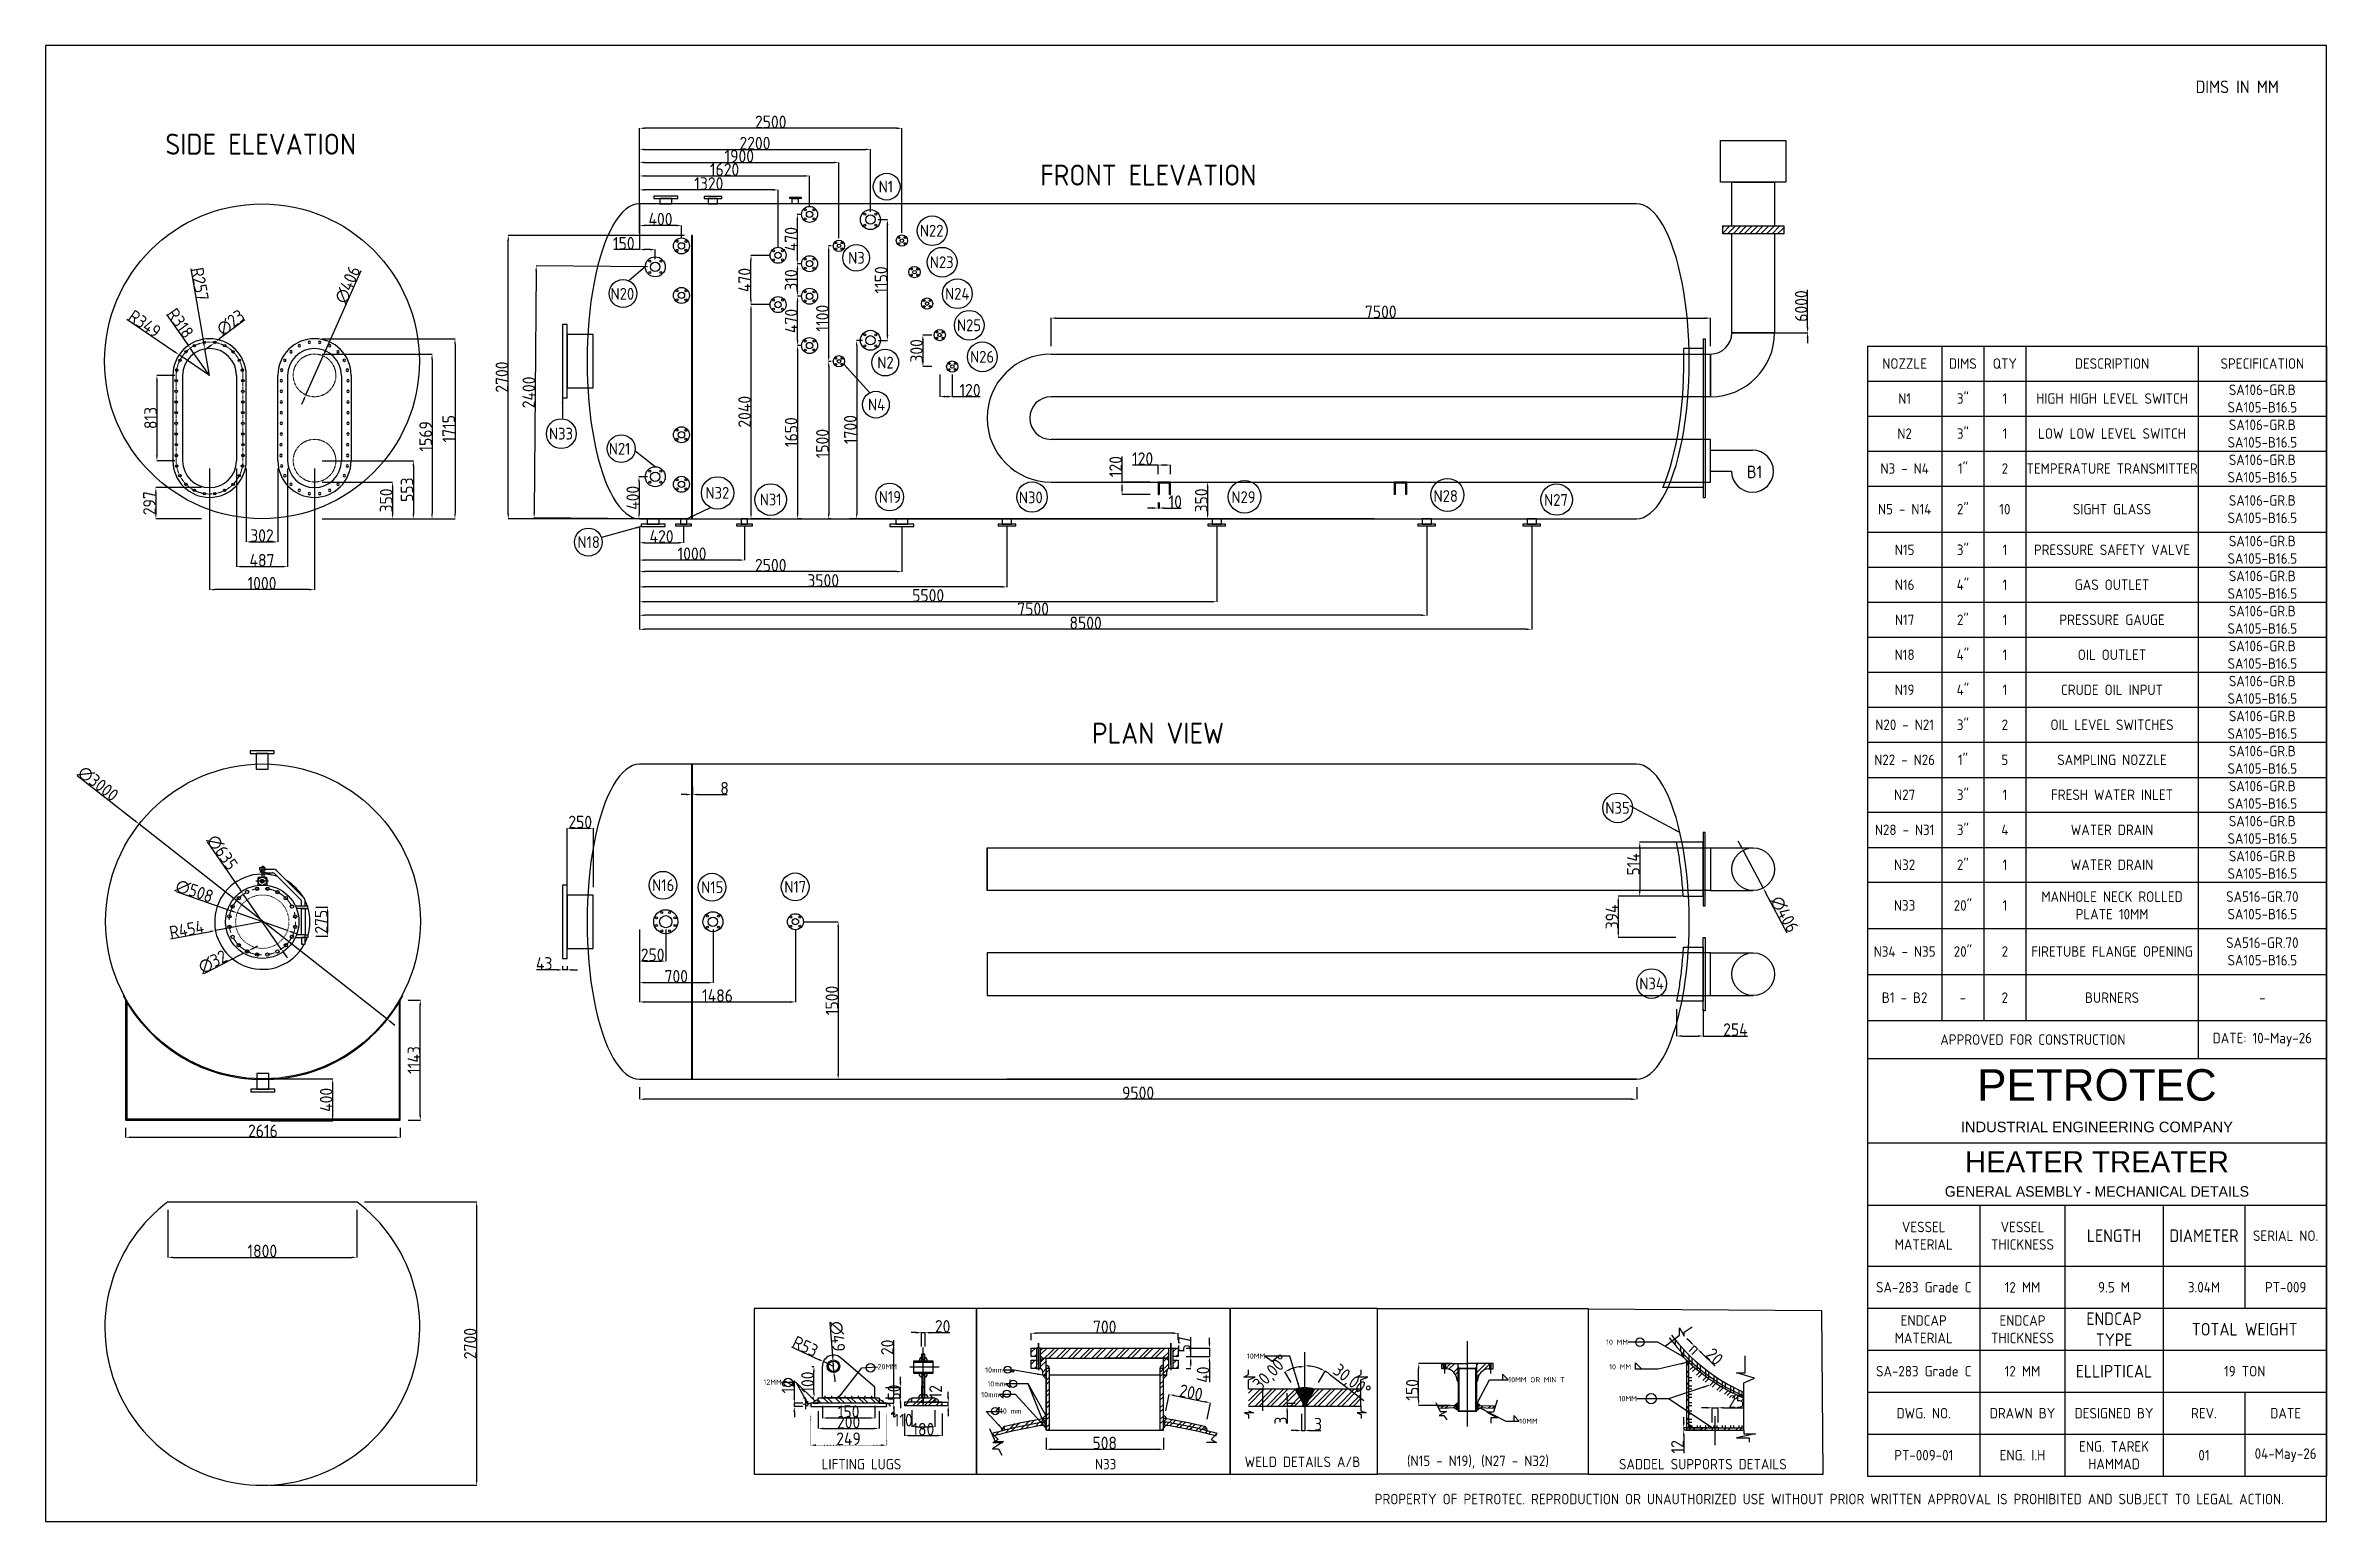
# Model space of a CAD drawing. Header units: inches. Extents: x 23330 to 45059, y 73 to 14133.
import ezdxf

# ---------------------------------------------------------------- set-up
doc = ezdxf.new("R2010")
doc.units = ezdxf.units.IN
doc.header["$LTSCALE"] = 40
doc.header["$MEASUREMENT"] = 0
for name, pattern in [('ACAD_ISO02W100', [15, 12, -3]), ('ACAD_ISO03W100', [30, 12, -18]), ('CENTER', [50.8, 31.75, -6.35, 6.35, -6.35]), ('CENTER2', [1.125, 0.75, -0.125, 0.125, -0.125]), ('DOT', [0.25, 0, -0.25])]:
    doc.linetypes.add(name, pattern=pattern)
doc.layers.add('fitting', color=7, linetype='CENTER2', lineweight=0)
doc.styles.add('Annotative', font='arial.ttf')
doc.styles.get("Standard").update_dxf_attribs({"font": 'isocp.shx', "height": 120, "bigfont": '@extfont2.shx'})
doc.dimstyles.new('ISO-25', dxfattribs={"dimtxt": 120, "dimasz": 50, "dimexe": 1.25, "dimexo": 75, "dimtad": 1, "dimdec": 0, "dimtxsty": 'Standard', "dimcen": 0, "dimclrd": 1, "dimclre": 1, "dimclrt": 1, "dimazin": 0, "dimtfac": 1, "dimtdec": 0, "dimtmove": 0, "dimatfit": 3, "dimfxl": 1, "dimtfillclr": 1, "dimarcsym": 0})
pattern_1 = [(45, (29477.235, 462.035), (-56.1266, 56.1266), []), (45, (29477.235, 501.72), (-56.1266, 56.1266), [])]
pattern_2 = [(90, (29254.37, 491.275), (-79.375, 7e-15), []), (90, (29226.31, 519.34), (-79.375, 7e-15), [])]
pattern_3 = [(45, (29254.37, 491.275), (-56.1266, 56.1266), []), (45, (29254.37, 530.96), (-56.1266, 56.1266), [])]

msp = doc.modelspace()

# ---------------------------------------------------------------- texts
msp.add_text('DIMS IN MM', height=120).set_placement((43813.4, 13680.6))
at = {"char_height": 200, "attachment_point": 1}
for s, insert, width in [('SIDE ELEVATION', (24470.8, 13294.2), 1961.317), ('FRONT ELEVATION', (32805.2, 12999.7), 2226), ('PLAN VIEW', (33300, 7682.6), 1323)]:
    msp.add_mtext(s, dxfattribs=dict(at, insert=insert, width=width))
at = {"insert": (39538.6, 10131.8), "char_height": 120, "attachment_point": 1}
msp.add_mtext_dynamic_manual_height_columns('B1', width=136.491, gutter_width=600, heights=[0], dxfattribs=at)
at = {"ltscale": 0.01, "char_height": 50, "attachment_point": 9}
for s, insert, width in [('10 MM', (38405.9, 1755.3), 332.544), ('10 MM', (38435.2, 1519.7), 332.544), ('10MM', (38489.9, 1216.9), 160.381)]:
    msp.add_mtext(s, dxfattribs=dict(at, insert=insert, width=width))
at = {"ltscale": 1000, "char_height": 50}
for s, insert, attachment_point in [('20MM', (31255.5, 1571.6), 1), ('12MM', (30342.4, 1373.8), 9), ('10MM OR MIN T', (37264.6, 1447.5), 1), ('10MM', (37370.3, 1052.9), 1)]:
    msp.add_mtext(s, dxfattribs=dict(at, insert=insert, attachment_point=attachment_point))
at = {"ltscale": 1000}
for s, insert, char_height, width, attachment_point in [('10mm', (32451.1, 1490.1), 50, 160.381, 9), ('10MM', (34948.5, 1622.5), 50, 160.381, 9), ('10mm', (32413.2, 1255.4), 50, 160.381, 9), ('10mm', (32472.5, 1358), 50, 160.381, 9), ('10 mm', (32421.8, 1149.3), 50, 298.197, 1), ('LIFTING LUGS', (30723.4, 667.7), 100, 1224.895, 1), ('N33', (33326.9, 668.4), 100, 1224.895, 1), ('\\pxqc;WELD DETAILS A/B', (34624.1, 690), 100, 1360.067, 1), ('(N15 - N19), (N27 - N32)', (36299.6, 699.9), 100, 1831.588, 1), ('SADDEL SUPPORTS DETAILS', (38319.6, 668.1), 100, 2019.233, 1)]:
    msp.add_mtext(s, dxfattribs=dict(at, insert=insert, char_height=char_height, width=width, attachment_point=attachment_point))
at = {"color": 5, "ltscale": 1000, "insert": (35992.4, 335.6), "char_height": 100, "width": 15213.716, "attachment_point": 1}
msp.add_mtext('{\\C256;PROPERTY OF PETROTEC. REPRODUCTION OR UNAUTHORIZED USE WITHOUT PRIOR WRITTEN APPROVAL IS PROHIBITED AND SUBJECT TO LEGAL ACTION.}', dxfattribs=at)
at = {"layer": 'fitting'}
for s, p in [('N1', (31266.2, 12733)), ('N22', (31659.1, 12313.4)), ('N3', (30976.2, 12055)), ('N23', (31753.6, 12013.3)), ('N20', (28712, 11711.9)), ('N24', (31898.9, 11712.9)), ('N25', (32012.1, 11412.4)), ('N2', (31253.1, 11056.8)), ('N26', (32137.1, 11112)), ('N4', (31164.3, 10656.3)), ('N33', (28125.2, 10379.8)), ('N21', (28695, 10236.1)), ('N32', (29616.3, 9815.5)), ('N31', (30132.9, 9752.2)), ('N19', (31267.5, 9776.6)), ('N30', (32602.3, 9772.4)), ('N29', (34626.8, 9775.2)), ('N28', (36553, 9785.5)), ('N27', (37606.2, 9748)), ('N18', (28396.5, 9346.4)), ('N35', (38189.7, 6814)), ('N16', (29108.4, 6077.5)), ('N15', (29575.3, 6058.6)), ('N17', (30367.3, 6061.8)), ('N34', (38513.3, 5140.4))]:
    msp.add_text(s, height=112.5, dxfattribs=at).set_placement(p)

# ---------------------------------------------------------------- blocks, each defined once
blk = doc.blocks.new('*U1')
blk.add_circle((0, 0), 9.53)
blk = doc.blocks.new('*U2')
at = {"color": 0, "linetype": 'ByBlock', "lineweight": -2, "transparency": 16777216}
for p, rotation in [((3340, 2663), 90.00000000000001), ((3340, 2557), 180), ((3445, 2557), 270)]:
    blk.add_blockref('*U1', p, dxfattribs=dict(at, rotation=rotation))
blk.add_blockref('*U1', (3445, 2663), dxfattribs=at)
blk = doc.blocks.new('*U3')
blk.add_circle((0, 0), 9.53)
blk = doc.blocks.new('*U4')
at = {"color": 0, "linetype": 'ByBlock', "lineweight": -2, "transparency": 16777216}
for p, rotation in [((3340, 2663), 90.00000000000001), ((3340, 2557), 180), ((3445, 2557), 270)]:
    blk.add_blockref('*U3', p, dxfattribs=dict(at, rotation=rotation))
blk.add_blockref('*U3', (3445, 2663), dxfattribs=at)
blk = doc.blocks.new('*U5')
blk.add_circle((0, 0), 7.87)
blk = doc.blocks.new('*U6')
at = {"color": 0, "linetype": 'ByBlock', "lineweight": -2, "transparency": 16777216}
for p, rotation in [((3853, 2645), 90), ((3893, 2606), 180), ((3932, 2645), 270)]:
    blk.add_blockref('*U5', p, dxfattribs=dict(at, rotation=rotation))
blk.add_blockref('*U5', (3893, 2685), dxfattribs=at)
blk = doc.blocks.new('*U7')
blk.add_circle((0, 0), 7.87)
blk = doc.blocks.new('*U8')
at = {"color": 0, "linetype": 'ByBlock', "lineweight": -2, "transparency": 16777216}
for p, rotation in [((3853, 2645), 90), ((3893, 2606), 180), ((3932, 2645), 270)]:
    blk.add_blockref('*U7', p, dxfattribs=dict(at, rotation=rotation))
blk.add_blockref('*U7', (3893, 2685), dxfattribs=at)
blk = doc.blocks.new('*U9')
blk.add_circle((0, 0), 9.53)
blk = doc.blocks.new('*U10')
at = {"color": 0, "linetype": 'ByBlock', "lineweight": -2, "transparency": 16777216}
for p, rotation in [((3340, 2663), 90.00000000000001), ((3340, 2557), 180), ((3445, 2557), 270)]:
    blk.add_blockref('*U9', p, dxfattribs=dict(at, rotation=rotation))
blk.add_blockref('*U9', (3445, 2663), dxfattribs=at)
blk = doc.blocks.new('*U11')
blk.add_circle((0, 0), 9.53)
blk = doc.blocks.new('*U12')
at = {"color": 0, "linetype": 'ByBlock', "lineweight": -2, "transparency": 16777216}
for p, rotation in [((3340, 2663), 90.00000000000001), ((3340, 2557), 180), ((3445, 2557), 270)]:
    blk.add_blockref('*U11', p, dxfattribs=dict(at, rotation=rotation))
blk.add_blockref('*U11', (3445, 2663), dxfattribs=at)
blk = doc.blocks.new('*U13')
blk.add_circle((0, 0), 7.87)
blk = doc.blocks.new('*U14')
at = {"color": 0, "linetype": 'ByBlock', "lineweight": -2, "transparency": 16777216}
for p, rotation in [((3853, 2645), 90), ((3893, 2606), 180), ((3932, 2645), 270)]:
    blk.add_blockref('*U13', p, dxfattribs=dict(at, rotation=rotation))
blk.add_blockref('*U13', (3893, 2685), dxfattribs=at)
blk = doc.blocks.new('*U15')
blk.add_circle((0, 0), 7.87)
blk = doc.blocks.new('*U16')
at = {"color": 0, "linetype": 'ByBlock', "lineweight": -2, "transparency": 16777216}
for p, rotation in [((3853, 2645), 90), ((3893, 2606), 180), ((3932, 2645), 270)]:
    blk.add_blockref('*U15', p, dxfattribs=dict(at, rotation=rotation))
blk.add_blockref('*U15', (3893, 2685), dxfattribs=at)
blk = doc.blocks.new('*U17')
blk.add_circle((0, 0), 7.87)
blk = doc.blocks.new('*U18')
at = {"color": 0, "linetype": 'ByBlock', "lineweight": -2, "transparency": 16777216}
for p, rotation in [((3853, 2645), 90), ((3893, 2606), 180), ((3932, 2645), 270)]:
    blk.add_blockref('*U17', p, dxfattribs=dict(at, rotation=rotation))
blk.add_blockref('*U17', (3893, 2685), dxfattribs=at)
blk = doc.blocks.new('*U19')
blk.add_circle((0, 0), 7.87)
blk = doc.blocks.new('*U20')
at = {"color": 0, "linetype": 'ByBlock', "lineweight": -2, "transparency": 16777216}
for p, rotation in [((3853, 2645), 90), ((3893, 2606), 180), ((3932, 2645), 270)]:
    blk.add_blockref('*U19', p, dxfattribs=dict(at, rotation=rotation))
blk.add_blockref('*U19', (3893, 2685), dxfattribs=at)
blk = doc.blocks.new('*U21')
blk.add_circle((0, 0), 7.87)
blk = doc.blocks.new('*U22')
at = {"color": 0, "linetype": 'ByBlock', "lineweight": -2, "transparency": 16777216}
for p, rotation in [((3853, 2645), 90), ((3893, 2606), 180), ((3932, 2645), 270)]:
    blk.add_blockref('*U21', p, dxfattribs=dict(at, rotation=rotation))
blk.add_blockref('*U21', (3893, 2685), dxfattribs=at)
blk = doc.blocks.new('*U23')
blk.add_circle((0, 0), 9.55)
blk = doc.blocks.new('*U24')
at = {"color": 0, "linetype": 'ByBlock', "lineweight": -2, "transparency": 16777216}
for p, rotation in [((4289, 2255), 90), ((4350, 2195), 180), ((4410, 2255), 270.0000000000001)]:
    blk.add_blockref('*U23', p, dxfattribs=dict(at, rotation=rotation))
blk.add_blockref('*U23', (4350, 2316), dxfattribs=at)
blk = doc.blocks.new('*U25')
blk.add_circle((0, 0), 9.55)
blk = doc.blocks.new('*U26')
at = {"color": 0, "linetype": 'ByBlock', "lineweight": -2, "transparency": 16777216}
for p, rotation in [((4289, 2255), 90), ((4350, 2195), 180), ((4410, 2255), 270.0000000000001)]:
    blk.add_blockref('*U25', p, dxfattribs=dict(at, rotation=rotation))
blk.add_blockref('*U25', (4350, 2316), dxfattribs=at)
blk = doc.blocks.new('*U27')
blk.add_circle((0, 0), 9.55)
blk = doc.blocks.new('*U28')
at = {"color": 0, "linetype": 'ByBlock', "lineweight": -2, "transparency": 16777216}
for p, rotation in [((4289, 2255), 90), ((4350, 2195), 180), ((4410, 2255), 270.0000000000001)]:
    blk.add_blockref('*U27', p, dxfattribs=dict(at, rotation=rotation))
blk.add_blockref('*U27', (4350, 2316), dxfattribs=at)
blk = doc.blocks.new('*U29')
blk.add_circle((0, 0), 9.55)
blk = doc.blocks.new('*U30')
at = {"color": 0, "linetype": 'ByBlock', "lineweight": -2, "transparency": 16777216}
for p, rotation in [((4289, 2255), 90), ((4350, 2195), 180), ((4410, 2255), 270.0000000000001)]:
    blk.add_blockref('*U29', p, dxfattribs=dict(at, rotation=rotation))
blk.add_blockref('*U29', (4350, 2316), dxfattribs=at)
blk = doc.blocks.new('*U31')
blk.add_circle((0, 0), 9.55)
blk = doc.blocks.new('*U32')
at = {"color": 0, "linetype": 'ByBlock', "lineweight": -2, "transparency": 16777216}
for p, rotation in [((4289, 2255), 90), ((4350, 2195), 180), ((4410, 2255), 270.0000000000001)]:
    blk.add_blockref('*U31', p, dxfattribs=dict(at, rotation=rotation))
blk.add_blockref('*U31', (4350, 2316), dxfattribs=at)
blk = doc.blocks.new('*U33')
blk.add_circle((0, 0), 9.55)
blk = doc.blocks.new('*U34')
at = {"color": 0, "linetype": 'ByBlock', "lineweight": -2, "transparency": 16777216}
for p, rotation in [((4289, 2255), 90), ((4350, 2195), 180), ((4410, 2255), 270.0000000000001)]:
    blk.add_blockref('*U33', p, dxfattribs=dict(at, rotation=rotation))
blk.add_blockref('*U33', (4350, 2316), dxfattribs=at)
blk = doc.blocks.new('*U35')
blk.add_circle((0, 0), 9.55)
blk = doc.blocks.new('*U36')
at = {"color": 0, "linetype": 'ByBlock', "lineweight": -2, "transparency": 16777216}
for p, rotation in [((4289, 2255), 90), ((4350, 2195), 180), ((4410, 2255), 270.0000000000001)]:
    blk.add_blockref('*U35', p, dxfattribs=dict(at, rotation=rotation))
blk.add_blockref('*U35', (4350, 2316), dxfattribs=at)
blk = doc.blocks.new('*U37')
blk.add_circle((0, 0), 9.55)
blk = doc.blocks.new('*U38')
at = {"color": 0, "linetype": 'ByBlock', "lineweight": -2, "transparency": 16777216}
for p, rotation in [((4289, 2255), 90), ((4350, 2195), 180), ((4410, 2255), 270.0000000000001)]:
    blk.add_blockref('*U37', p, dxfattribs=dict(at, rotation=rotation))
blk.add_blockref('*U37', (4350, 2316), dxfattribs=at)
blk = doc.blocks.new('*U39')
blk.add_circle((0, 0), 9.55)
blk = doc.blocks.new('*U40')
at = {"color": 0, "linetype": 'ByBlock', "lineweight": -2, "transparency": 16777216}
for p, rotation in [((4289, 2255), 90), ((4350, 2195), 180), ((4410, 2255), 270.0000000000001)]:
    blk.add_blockref('*U39', p, dxfattribs=dict(at, rotation=rotation))
blk.add_blockref('*U39', (4350, 2316), dxfattribs=at)
blk = doc.blocks.new('*U41')
blk.add_circle((0, 0), 9.55)
blk = doc.blocks.new('*U42')
at = {"color": 0, "linetype": 'ByBlock', "lineweight": -2, "transparency": 16777216}
for p, rotation in [((4289, 2255), 90), ((4350, 2195), 180), ((4410, 2255), 270.0000000000001)]:
    blk.add_blockref('*U41', p, dxfattribs=dict(at, rotation=rotation))
blk.add_blockref('*U41', (4350, 2316), dxfattribs=at)
blk = doc.blocks.new('*U47')
blk.add_circle((0, 0), 11.5)
blk = doc.blocks.new('*U48')
at = {"color": 0, "linetype": 'ByBlock', "lineweight": -2, "transparency": 16777216, "rotation": 270.0096457540354}
for p in [(4575, 1843), (4575, 1741), (4575, 1640), (4575, 1538), (4575, 1436), (4575, 1334), (4576, 1232), (4576, 1130)]:
    blk.add_blockref('*U47', p, dxfattribs=at)
blk = doc.blocks.new('*U43')
blk.add_circle((0, 0), 11.5)
blk = doc.blocks.new('*U44')
at = {"color": 0, "linetype": 'ByBlock', "lineweight": -2, "transparency": 16777216}
for p, rotation in [((4114, 2176), 107.9999999999999), ((4208, 2207), 89.9999999999999), ((4308, 2207), 71.99999999999993), ((4402, 2176), 53.99999999999994), ((3944, 1943), 161.9999999999998), ((3975, 2037), 143.9999999999998), ((4033, 2118), 125.9999999999998), ((4482, 2118), 35.99999999999994), ((4541, 2037), 17.99999999999997)]:
    blk.add_blockref('*U43', p, dxfattribs=dict(at, rotation=rotation))
blk.add_blockref('*U43', (4571, 1943), dxfattribs=at)
blk = doc.blocks.new('*U45')
blk.add_circle((0, 0), 11.5)
blk = doc.blocks.new('*U46')
at = {"color": 0, "linetype": 'ByBlock', "lineweight": -2, "transparency": 16777216}
for p, rotation in [((4114, 2176), 107.9999999999999), ((4208, 2207), 89.9999999999999), ((4308, 2207), 71.99999999999993), ((4402, 2176), 53.99999999999994), ((3944, 1943), 161.9999999999998), ((3975, 2037), 143.9999999999998), ((4033, 2118), 125.9999999999998), ((4482, 2118), 35.99999999999994), ((4541, 2037), 17.99999999999997)]:
    blk.add_blockref('*U45', p, dxfattribs=dict(at, rotation=rotation))
blk.add_blockref('*U45', (4571, 1943), dxfattribs=at)
blk = doc.blocks.new('*U49')
blk.add_circle((0, 0), 11.5)
blk = doc.blocks.new('*U50')
at = {"color": 0, "linetype": 'ByBlock', "lineweight": -2, "transparency": 16777216, "rotation": 270.0096457540354}
for p in [(4575, 1843), (4575, 1741), (4575, 1640), (4575, 1538), (4575, 1436), (4575, 1334), (4576, 1232), (4576, 1130)]:
    blk.add_blockref('*U49', p, dxfattribs=at)
blk = doc.blocks.new('*U55')
blk.add_circle((0, 0), 11.5)
blk = doc.blocks.new('*U56')
at = {"color": 0, "linetype": 'ByBlock', "lineweight": -2, "transparency": 16777216, "rotation": 270.0096457540354}
for p in [(4575, 1843), (4575, 1741), (4575, 1640), (4575, 1538), (4575, 1436), (4575, 1334), (4576, 1232), (4576, 1130)]:
    blk.add_blockref('*U55', p, dxfattribs=at)
blk = doc.blocks.new('*U51')
blk.add_circle((0, 0), 11.5)
blk = doc.blocks.new('*U52')
at = {"color": 0, "linetype": 'ByBlock', "lineweight": -2, "transparency": 16777216}
for p, rotation in [((4114, 2176), 107.9999999999999), ((4208, 2207), 89.9999999999999), ((4308, 2207), 71.99999999999993), ((4402, 2176), 53.99999999999994), ((3944, 1943), 161.9999999999998), ((3975, 2037), 143.9999999999998), ((4033, 2118), 125.9999999999998), ((4482, 2118), 35.99999999999994), ((4541, 2037), 17.99999999999997)]:
    blk.add_blockref('*U51', p, dxfattribs=dict(at, rotation=rotation))
blk.add_blockref('*U51', (4571, 1943), dxfattribs=at)
blk = doc.blocks.new('*U53')
blk.add_circle((0, 0), 11.5)
blk = doc.blocks.new('*U54')
at = {"color": 0, "linetype": 'ByBlock', "lineweight": -2, "transparency": 16777216}
for p, rotation in [((4114, 2176), 107.9999999999999), ((4208, 2207), 89.9999999999999), ((4308, 2207), 71.99999999999993), ((4402, 2176), 53.99999999999994), ((3944, 1943), 161.9999999999998), ((3975, 2037), 143.9999999999998), ((4033, 2118), 125.9999999999998), ((4482, 2118), 35.99999999999994), ((4541, 2037), 17.99999999999997)]:
    blk.add_blockref('*U53', p, dxfattribs=dict(at, rotation=rotation))
blk.add_blockref('*U53', (4571, 1943), dxfattribs=at)
blk = doc.blocks.new('*U57')
blk.add_circle((0, 0), 11.5)
blk = doc.blocks.new('*U58')
at = {"color": 0, "linetype": 'ByBlock', "lineweight": -2, "transparency": 16777216, "rotation": 270.0096457540354}
for p in [(4575, 1843), (4575, 1741), (4575, 1640), (4575, 1538), (4575, 1436), (4575, 1334), (4576, 1232), (4576, 1130)]:
    blk.add_blockref('*U57', p, dxfattribs=at)
blk = doc.blocks.new('*T59')
at = {"color": 0, "linetype": 'ByBlock', "lineweight": -2, "transparency": 16777216}
for p, q in [((0, 0), (4372, 0)), ((0, 0), (0, -6788)), ((709, 0), (709, -6427)), ((1109, 0), (1109, -6427)), ((1509, 0), (1509, -6427)), ((3152, 0), (3152, -6788)), ((4372, 0), (4372, -6788)), ((0, -334), (4372, -334)), ((0, -667), (4372, -667)), ((0, -1001), (4372, -1001)), ((0, -1334), (4372, -1334)), ((0, -1774), (4372, -1774)), ((0, -2107), (4372, -2107)), ((0, -2441), (4372, -2441)), ((0, -2774), (4372, -2774)), ((0, -3108), (4372, -3108)), ((0, -3442), (4372, -3442)), ((0, -3775), (4372, -3775)), ((0, -4109), (4372, -4109)), ((0, -4442), (4372, -4442)), ((0, -4776), (4372, -4776)), ((0, -5109), (4372, -5109)), ((0, -5549), (4372, -5549)), ((0, -5988), (4372, -5988)), ((0, -6427), (4372, -6427)), ((0, -6788), (4372, -6788))]:
    blk.add_line(p, q, dxfattribs=at)
at = {"color": 0, "transparency": 16777216, "char_height": 100, "attachment_point": 5}
for s, insert, width in [('NOZZLE', (354, -167), 708.48), ('\\A1;DIMS', (909, -167), 399.88), ('\\A1;QTY', (1309, -167), 399.88), ('DESCRIPTION', (2330, -167), 1643.09), ('SPECIFICATION', (3762, -167), 1220.24), ('3"', (909, -500), 394), ('{\\C256;SA106-GR.B\\PSA105-B16.5\\P}', (3762, -500), 1214.36), ('N1', (354, -500), 702.6), ('1', (1309, -500), 394), ('HIGH HIGH LEVEL SWITCH', (2330, -500), 1637.21), ('N2', (354, -834), 702.6), ('3"', (909, -834), 394), ('1', (1309, -834), 394), ('LOW LOW LEVEL SWITCH', (2330, -834), 1637.21), ('{\\C256;SA106-GR.B\\PSA105-B16.5\\P}', (3762, -834), 1214.36), ('{\\C256;SA106-GR.B\\PSA105-B16.5}', (3762, -1167), 1214.36), ('N3 - N4', (354, -1167), 702.6), ('1"', (909, -1167), 394), ('2', (1309, -1167), 394), ('TEMPERATURE TRANSMITTER ', (2330, -1167), 1637.21), ('N5 - N14', (354, -1554), 702.6), ('2"', (909, -1554), 394), ('10', (1309, -1554), 394), ('{\\C256;SIGHT GLASS}', (2330, -1554), 1637.21), ('{\\C256;SA106-GR.B\\PSA105-B16.5\\P}', (3762, -1554), 1214.36), ('N15', (354, -1941), 702.6), ('3"', (909, -1941), 394), ('1', (1309, -1941), 394), ('PRESSURE SAFETY VALVE', (2330, -1941), 1637.21), ('{\\C256;SA106-GR.B\\PSA105-B16.5\\P}', (3762, -1941), 1214.36), ('{\\C256;SA106-GR.B\\PSA105-B16.5}', (3762, -2274), 1214.36), ('N16', (354, -2274), 702.6), ('4"', (909, -2274), 394), ('1', (1309, -2274), 394), ('GAS OUTLET', (2330, -2274), 1637.21), ('N17', (354, -2608), 702.6), ('2"', (909, -2608), 394), ('1', (1309, -2608), 394), ('PRESSURE GAUGE', (2330, -2608), 1637.21), ('{\\C256;SA106-GR.B\\PSA105-B16.5}', (3762, -2608), 1214.36), ('{\\C256;SA106-GR.B\\PSA105-B16.5}', (3762, -2941), 1214.36), ('N18', (354, -2941), 702.6), ('4"', (909, -2941), 394), ('1', (1309, -2941), 394), ('OIL OUTLET', (2330, -2941), 1637.21), ('N19', (354, -3275), 702.6), ('4"', (909, -3275), 394), ('1', (1309, -3275), 394), ('CRUDE OIL INPUT', (2330, -3275), 1637.21), ('{\\C256;SA106-GR.B\\PSA105-B16.5}', (3762, -3275), 1214.36), ('{\\C256;SA106-GR.B\\PSA105-B16.5}', (3762, -3608), 1214.36), ('N20 - N21', (354, -3608), 702.6), ('3"', (909, -3608), 394), ('2', (1309, -3608), 394), ('OIL LEVEL SWITCHES', (2330, -3608), 1637.21), ('N22 - N26', (354, -3942), 702.6), ('1"', (909, -3942), 394), ('5', (1309, -3942), 394), ('SAMPLING NOZZLE', (2330, -3942), 1637.21), ('{\\C256;SA106-GR.B\\PSA105-B16.5}', (3762, -3942), 1214.36), ('N27', (354, -4275), 702.6), ('3"', (909, -4275), 394), ('1', (1309, -4275), 394), ('FRESH WATER INLET', (2330, -4275), 1637.21), ('{\\C256;SA106-GR.B\\PSA105-B16.5}', (3762, -4275), 1214.36), ('N28 - N31', (354, -4609), 702.6), ('3"', (909, -4609), 394), ('4', (1309, -4609), 394), ('WATER DRAIN', (2330, -4609), 1637.21), ('{\\C256;SA106-GR.B\\PSA105-B16.5}', (3762, -4609), 1214.36), ('N32', (354, -4942), 702.6), ('2"', (909, -4942), 394), ('1', (1309, -4942), 394), ('WATER DRAIN', (2330, -4942), 1637.21), ('{\\C256;SA106-GR.B\\PSA105-B16.5}', (3762, -4942), 1214.36), ('MANHOLE {\\C256;NECK ROLLED PLATE 10MM}', (2330, -5329), 1637.21), ('{\\C256;SA516-GR.70\\PSA105-B16.5}', (3762, -5329), 1214.36), ('N33', (354, -5329), 702.6), ('20"', (909, -5329), 394), ('1', (1309, -5329), 394), ('{\\C256;SA516-GR.70\\PSA105-B16.5}', (3762, -5768), 1214.36), ('N34 - N35', (354, -5768), 702.6), ('20"', (909, -5768), 394), ('2', (1309, -5768), 394), ('FIRETUBE FLANGE OPENING', (2330, -5768), 1637.21), ('B1 - B2', (354, -6208), 702.6), ('-', (909, -6208), 394), ('2', (1309, -6208), 394), ('BURNERS', (2330, -6208), 1637.21), ('-', (3762, -6208), 1214.36), ('APPROVED FOR CONSTRUCTION', (1576, -6608), 3145.81), ('DATE: 10-May-26', (3762, -6608), 1214.36)]:
    blk.add_mtext(s, dxfattribs=dict(at, insert=insert, width=width))
blk = doc.blocks.new('*U60')
blk.add_circle((0, 0), 9.53)
blk = doc.blocks.new('*U61')
at = {"color": 0, "linetype": 'ByBlock', "lineweight": -2, "transparency": 16777216}
for p, rotation in [((3340, 2663), 90.00000000000001), ((3340, 2557), 180), ((3445, 2557), 270)]:
    blk.add_blockref('*U60', p, dxfattribs=dict(at, rotation=rotation))
blk.add_blockref('*U60', (3445, 2663), dxfattribs=at)
blk = doc.blocks.new('*U62')
blk.add_circle((0, 0), 9.55)
blk = doc.blocks.new('*U63')
at = {"color": 0, "linetype": 'ByBlock', "lineweight": -2, "transparency": 16777216}
for p, rotation in [((4289, 2255), 90), ((4350, 2195), 180), ((4410, 2255), 270.0000000000001)]:
    blk.add_blockref('*U62', p, dxfattribs=dict(at, rotation=rotation))
blk.add_blockref('*U62', (4350, 2316), dxfattribs=at)
blk = doc.blocks.new('*U64')
blk.add_circle((0, 0), 9.55)
blk = doc.blocks.new('*U65')
at = {"color": 0, "linetype": 'ByBlock', "lineweight": -2, "transparency": 16777216}
for p, rotation in [((29681, 5083), 90), ((29709, 5150), 45.00000000000001), ((29709, 5015), 135), ((29844, 5150), 314.9999999999999), ((29844, 5015), 225), ((29872, 5083), 270), ((29776, 4988), 180)]:
    blk.add_blockref('*U64', p, dxfattribs=dict(at, rotation=rotation))
blk.add_blockref('*U64', (29776, 5178), dxfattribs=at)
blk = doc.blocks.new('*D91')
at = {"color": 1, "lineweight": -2, "ltscale": 1000, "transparency": 16777216}
for p, q in [((34418, 1773), (34418, 1823)), ((34195, 1723), (34419, 1723)), ((34195, 1643), (34419, 1643)), ((34418, 1723), (34418, 1643)), ((34418, 1593), (34418, 1398))]:
    blk.add_line(p, q, dxfattribs=at)
at = {"color": 1, "ltscale": 1000, "transparency": 16777216}
for points in [[(34409, 1773), (34426, 1773), (34418, 1723)], [(34409, 1593), (34426, 1593), (34418, 1643)]]:
    blk.add_solid(points, dxfattribs=at)
at = {"layer": 'Defpoints', "color": 0, "ltscale": 1000, "transparency": 16777216}
for p in [(34120, 1723), (34120, 1643), (34418, 1643)]:
    blk.add_point(p, dxfattribs=at)
at = {"color": 1, "ltscale": 1000, "transparency": 16777216, "insert": (34357, 1471), "char_height": 120, "attachment_point": 5, "rotation": 90}
blk.add_mtext('40', dxfattribs=at)
blk = doc.blocks.new('*D66')
at = {"color": 1, "lineweight": -2, "ltscale": 1000, "transparency": 16777216}
for p, q in [((35236, 1196), (35156, 1196)), ((35236, 1171), (35156, 1171)), ((35158, 1246), (35158, 1296)), ((35158, 1196), (35158, 1171)), ((35158, 1121), (35158, 1006))]:
    blk.add_line(p, q, dxfattribs=at)
at = {"color": 1, "ltscale": 1000, "transparency": 16777216}
for points in [[(35149, 1246), (35166, 1246), (35158, 1196)], [(35149, 1121), (35166, 1121), (35158, 1171)]]:
    blk.add_solid(points, dxfattribs=at)
at = {"layer": 'Defpoints', "color": 0, "ltscale": 1000, "transparency": 16777216}
for p in [(35158, 1196), (35311, 1196), (35311, 1171)]:
    blk.add_point(p, dxfattribs=at)
at = {"color": 1, "ltscale": 1000, "transparency": 16777216, "insert": (35097, 1033), "char_height": 120, "attachment_point": 5, "rotation": 90}
blk.add_mtext('3', dxfattribs=at)
blk = doc.blocks.new('*D67')
at = {"color": 1, "lineweight": -2, "ltscale": 1000, "transparency": 16777216}
for p, q in [((35296, 1096), (35296, 937)), ((35326, 1093), (35326, 937)), ((35246, 939), (35196, 939)), ((35296, 939), (35326, 939)), ((35376, 939), (35480, 939))]:
    blk.add_line(p, q, dxfattribs=at)
at = {"color": 1, "ltscale": 1000, "transparency": 16777216}
for points in [[(35246, 947), (35246, 930), (35296, 939)], [(35376, 947), (35376, 930), (35326, 939)]]:
    blk.add_solid(points, dxfattribs=at)
at = {"layer": 'Defpoints', "color": 0, "ltscale": 1000, "transparency": 16777216}
for p in [(35296, 1171), (35326, 1168), (35326, 939)]:
    blk.add_point(p, dxfattribs=at)
at = {"color": 1, "ltscale": 1000, "transparency": 16777216, "insert": (35453, 999), "char_height": 120, "attachment_point": 5}
blk.add_mtext('3', dxfattribs=at)
blk = doc.blocks.new('*D74')
at = {"color": 1, "lineweight": -2, "ltscale": 1000, "transparency": 16777216}
for p, q in [((35457, 1396), (35520, 1505)), ((35561, 1477), (35890, 1224))]:
    blk.add_line(p, q, dxfattribs=at)
for start, end in [(67.4345, 82.5655), (52.5655, 60)]:
    blk.add_arc((35326, 1170), 386, start, end, dxfattribs=at)
at = {"color": 1, "ltscale": 1000, "transparency": 16777216}
for points in [[(35376, 1545), (35377, 1561), (35326, 1556)], [(35478, 1534), (35471, 1519), (35519, 1504)]]:
    blk.add_solid(points, dxfattribs=at)
at = {"layer": 'Defpoints', "color": 0, "ltscale": 1000, "transparency": 16777216}
for p in [(35326, 1685), (35393, 1550), (35326, 1331), (35419, 1331), (35341, 1196)]:
    blk.add_point(p, dxfattribs=at)
at = {"color": 1, "ltscale": 1000, "transparency": 16777216, "insert": (35768, 1406), "char_height": 120, "attachment_point": 5, "rotation": 322.5655}
blk.add_mtext('30,00°', dxfattribs=at)
blk = doc.blocks.new('*D75')
at = {"color": 1, "lineweight": -2, "ltscale": 1000, "transparency": 16777216}
blk.add_line((35196, 1396), (35137, 1499), dxfattribs=at)
blk.add_arc((35326, 1170), 378, 97.5911, 112.4089, dxfattribs=at)
at = {"color": 1, "ltscale": 1000, "transparency": 16777216}
for points in [[(35186, 1512), (35179, 1527), (35137, 1498)], [(35276, 1553), (35277, 1536), (35326, 1548)]]:
    blk.add_solid(points, dxfattribs=at)
at = {"layer": 'Defpoints', "color": 0, "ltscale": 1000, "transparency": 16777216}
for p in [(35261, 1542), (35326, 1685), (35233, 1331), (35326, 1331), (35311, 1196)]:
    blk.add_point(p, dxfattribs=at)
at = {"color": 1, "ltscale": 1000, "transparency": 16777216, "insert": (35009, 1485), "char_height": 120, "attachment_point": 5, "rotation": 45.2327}
blk.add_mtext('30,00°', dxfattribs=at)
blk = doc.blocks.new('*D76')
at = {"color": 1, "lineweight": -2, "ltscale": 0.25, "transparency": 16777216}
for p, q in [((39003, 1779), (38967, 1813)), ((38987, 1690), (39040, 1745)), ((39039, 1744), (39067, 1716)), ((39015, 1662), (39068, 1717)), ((39103, 1681), (39237, 1551))]:
    blk.add_line(p, q, dxfattribs=at)
at = {"color": 1, "ltscale": 0.25, "transparency": 16777216}
for points in [[(39009, 1784), (38997, 1773), (39039, 1744)], [(39109, 1687), (39097, 1676), (39067, 1716)]]:
    blk.add_solid(points, dxfattribs=at)
at = {"layer": 'Defpoints', "color": 0, "ltscale": 0.25, "transparency": 16777216}
for p in [(38934, 1636), (38962, 1609), (39067, 1716)]:
    blk.add_point(p, dxfattribs=at)
at = {"color": 1, "ltscale": 0.25, "transparency": 16777216, "insert": (39230, 1643), "char_height": 120, "attachment_point": 5, "rotation": 315.7765}
blk.add_mtext('20', dxfattribs=at)
blk = doc.blocks.new('*D68')
at = {"color": 1, "lineweight": -2, "ltscale": 1000, "transparency": 16777216}
for p, q in [((31410, 1300), (31410, 1799)), ((31330, 1250), (31411, 1250)), ((31330, 1198), (31411, 1198)), ((31410, 1198), (31410, 1250)), ((31410, 1148), (31410, 1098))]:
    blk.add_line(p, q, dxfattribs=at)
at = {"color": 1, "ltscale": 1000, "transparency": 16777216}
for points in [[(31402, 1300), (31418, 1300), (31410, 1250)], [(31402, 1148), (31418, 1148), (31410, 1198)]]:
    blk.add_solid(points, dxfattribs=at)
at = {"layer": 'Defpoints', "color": 0, "ltscale": 1000, "transparency": 16777216}
for p in [(31230, 1250), (31230, 1198), (31410, 1250)]:
    blk.add_point(p, dxfattribs=at)
at = {"color": 1, "ltscale": 1000, "transparency": 16777216, "insert": (31349, 1731), "char_height": 120, "attachment_point": 5, "rotation": 90}
blk.add_mtext('20', dxfattribs=at)
blk = doc.blocks.new('*D77')
at = {"color": 1, "lineweight": -2, "ltscale": 1000, "transparency": 16777216}
for p, q in [((31330, 1350), (31475, 1350)), ((31474, 1400), (31474, 1450)), ((31474, 1250), (31474, 1350)), ((31330, 1250), (31475, 1250)), ((31474, 1200), (31474, 1150))]:
    blk.add_line(p, q, dxfattribs=at)
at = {"color": 1, "ltscale": 1000, "transparency": 16777216}
for points in [[(31465, 1400), (31482, 1400), (31474, 1350)], [(31465, 1200), (31482, 1200), (31474, 1250)]]:
    blk.add_solid(points, dxfattribs=at)
at = {"layer": 'Defpoints', "color": 0, "ltscale": 1000, "transparency": 16777216}
for p in [(31230, 1350), (31474, 1350), (31230, 1250)]:
    blk.add_point(p, dxfattribs=at)
at = {"color": 1, "ltscale": 1000, "transparency": 16777216, "insert": (31413, 1300), "char_height": 120, "attachment_point": 5, "rotation": 90}
blk.add_mtext('50', dxfattribs=at)
blk = doc.blocks.new('*D78')
at = {"color": 1, "lineweight": -2, "ltscale": 1000, "transparency": 16777216}
for p, q in [((30630, 1550), (30649, 1550)), ((30650, 1300), (30650, 1500)), ((30630, 1250), (30649, 1250))]:
    blk.add_line(p, q, dxfattribs=at)
at = {"color": 1, "ltscale": 1000, "transparency": 16777216}
for points in [[(30642, 1500), (30658, 1500), (30650, 1550)], [(30642, 1300), (30658, 1300), (30650, 1250)]]:
    blk.add_solid(points, dxfattribs=at)
at = {"layer": 'Defpoints', "color": 0, "ltscale": 1000, "transparency": 16777216}
for p in [(30650, 1550), (30730, 1550), (30730, 1250)]:
    blk.add_point(p, dxfattribs=at)
at = {"color": 1, "ltscale": 1000, "transparency": 16777216, "insert": (30589, 1400), "char_height": 120, "attachment_point": 5, "rotation": 90}
blk.add_mtext('100', dxfattribs=at)
blk = doc.blocks.new('*D79')
at = {"color": 1, "lineweight": -2, "ltscale": 1000, "transparency": 16777216}
for p, q in [((30437, 1736), (30694, 1616)), ((30836, 1550), (30740, 1595))]:
    blk.add_line(p, q, dxfattribs=at)
at = {"color": 1, "ltscale": 1000, "transparency": 16777216}
blk.add_solid([(30698, 1624), (30691, 1608), (30740, 1595)], dxfattribs=at)
at = {"layer": 'Defpoints', "color": 0, "ltscale": 1000, "transparency": 16777216}
for p in [(30740, 1595), (30836, 1550)]:
    blk.add_point(p, dxfattribs=at)
at = {"color": 1, "ltscale": 1000, "transparency": 16777216, "insert": (30568, 1741), "char_height": 120, "attachment_point": 5, "rotation": 335.1071}
blk.add_mtext('R53', dxfattribs=at)
blk = doc.blocks.new('*D80')
at = {"color": 1, "lineweight": -2, "ltscale": 1000, "transparency": 16777216}
for p, q in [((30801, 1960), (30828, 1649)), ((30840, 1501), (30832, 1599)), ((30844, 1451), (30848, 1402))]:
    blk.add_line(p, q, dxfattribs=at)
at = {"color": 1, "ltscale": 1000, "transparency": 16777216}
for points in [[(30836, 1650), (30819, 1649), (30832, 1599)], [(30853, 1452), (30836, 1451), (30840, 1501)]]:
    blk.add_solid(points, dxfattribs=at)
at = {"layer": 'Defpoints', "color": 0, "ltscale": 1000, "transparency": 16777216}
for p in [(30832, 1599), (30840, 1501)]:
    blk.add_point(p, dxfattribs=at)
at = {"color": 1, "ltscale": 1000, "transparency": 16777216, "insert": (30873, 1835), "char_height": 120, "attachment_point": 5, "rotation": 274.8023}
blk.add_mtext('∅49', dxfattribs=at)
blk = doc.blocks.new('*D69')
at = {"color": 1, "lineweight": -2, "ltscale": 0.25, "transparency": 16777216}
for p, q in [((30730, 1175), (30730, 1057)), ((31230, 1175), (31230, 1057)), ((30780, 1058), (31180, 1058))]:
    blk.add_line(p, q, dxfattribs=at)
at = {"color": 1, "ltscale": 0.25, "transparency": 16777216}
for points in [[(30780, 1066), (30780, 1050), (30730, 1058)], [(31180, 1066), (31180, 1050), (31230, 1058)]]:
    blk.add_solid(points, dxfattribs=at)
at = {"layer": 'Defpoints', "color": 0, "ltscale": 0.25, "transparency": 16777216}
for p in [(30730, 1250), (31230, 1250), (31230, 1058)]:
    blk.add_point(p, dxfattribs=at)
at = {"color": 1, "ltscale": 0.25, "transparency": 16777216, "insert": (30980, 1118), "char_height": 120, "attachment_point": 5}
blk.add_mtext('150', dxfattribs=at)
blk = doc.blocks.new('*D81')
at = {"color": 1, "lineweight": -2, "ltscale": 0.25, "transparency": 16777216}
for p, q in [((30690, 1123), (30690, 957)), ((31270, 1123), (31270, 957)), ((30740, 958), (31220, 958))]:
    blk.add_line(p, q, dxfattribs=at)
at = {"color": 1, "ltscale": 0.25, "transparency": 16777216}
for points in [[(30740, 966), (30740, 950), (30690, 958)], [(31220, 966), (31220, 950), (31270, 958)]]:
    blk.add_solid(points, dxfattribs=at)
at = {"layer": 'Defpoints', "color": 0, "ltscale": 0.25, "transparency": 16777216}
for p in [(30690, 1198), (31270, 1198), (31270, 958)]:
    blk.add_point(p, dxfattribs=at)
at = {"color": 1, "ltscale": 0.25, "transparency": 16777216, "insert": (30980, 1019), "char_height": 120, "attachment_point": 5}
blk.add_mtext('200', dxfattribs=at)
blk = doc.blocks.new('*D82')
at = {"color": 1, "lineweight": -2, "ltscale": 0.25, "transparency": 16777216}
for p, q in [((31582, 1133), (31582, 973)), ((31802, 1133), (31802, 973)), ((31632, 975), (31752, 975))]:
    blk.add_line(p, q, dxfattribs=at)
at = {"color": 1, "ltscale": 0.25, "transparency": 16777216}
for points in [[(31632, 983), (31632, 966), (31582, 975)], [(31752, 983), (31752, 966), (31802, 975)]]:
    blk.add_solid(points, dxfattribs=at)
at = {"layer": 'Defpoints', "color": 0, "ltscale": 0.25, "transparency": 16777216}
for p in [(31582, 1208), (31802, 1208), (31802, 975)]:
    blk.add_point(p, dxfattribs=at)
at = {"color": 1, "ltscale": 0.25, "transparency": 16777216, "insert": (31500, 1037), "char_height": 120, "attachment_point": 5}
blk.add_mtext('110', dxfattribs=at)
blk = doc.blocks.new('*D83')
at = {"color": 1, "lineweight": -2, "ltscale": 0.25, "transparency": 16777216}
for p, q in [((31512, 1101), (31512, 889)), ((31872, 1101), (31872, 889)), ((31562, 890), (31822, 890))]:
    blk.add_line(p, q, dxfattribs=at)
at = {"color": 1, "ltscale": 0.25, "transparency": 16777216}
for points in [[(31562, 899), (31562, 882), (31512, 890)], [(31822, 899), (31822, 882), (31872, 890)]]:
    blk.add_solid(points, dxfattribs=at)
at = {"layer": 'Defpoints', "color": 0, "ltscale": 0.25, "transparency": 16777216}
for p in [(31512, 1176), (31872, 1176), (31872, 890)]:
    blk.add_point(p, dxfattribs=at)
at = {"color": 1, "ltscale": 0.25, "transparency": 16777216, "insert": (31692, 951), "char_height": 120, "attachment_point": 5}
blk.add_mtext('180', dxfattribs=at)
blk = doc.blocks.new('*D70')
at = {"color": 1, "lineweight": -2, "ltscale": 0.25, "transparency": 16777216}
for p, q in [((31929, 1258), (31929, 1308)), ((31657, 1208), (31931, 1208)), ((31664, 1176), (31931, 1176)), ((31929, 1176), (31929, 1208)), ((31929, 1126), (31929, 1076))]:
    blk.add_line(p, q, dxfattribs=at)
at = {"color": 1, "ltscale": 0.25, "transparency": 16777216}
for points in [[(31921, 1258), (31938, 1258), (31929, 1208)], [(31921, 1126), (31938, 1126), (31929, 1176)]]:
    blk.add_solid(points, dxfattribs=at)
at = {"layer": 'Defpoints', "color": 0, "ltscale": 0.25, "transparency": 16777216}
for p in [(31582, 1208), (31589, 1176), (31929, 1208)]:
    blk.add_point(p, dxfattribs=at)
at = {"color": 1, "ltscale": 0.25, "transparency": 16777216, "insert": (31809, 1308), "char_height": 120, "attachment_point": 5, "rotation": 90}
blk.add_mtext('12', dxfattribs=at)
blk = doc.blocks.new('*D84')
at = {"color": 1, "lineweight": -2, "ltscale": 0.25, "transparency": 16777216}
for p, q in [((34240, 1643), (34240, 1827)), ((34195, 1643), (34241, 1643)), ((34195, 1530), (34241, 1530)), ((34240, 1580), (34240, 1593))]:
    blk.add_line(p, q, dxfattribs=at)
at = {"color": 1, "ltscale": 0.25, "transparency": 16777216}
for points in [[(34231, 1593), (34248, 1593), (34240, 1643)], [(34231, 1580), (34248, 1580), (34240, 1530)]]:
    blk.add_solid(points, dxfattribs=at)
at = {"layer": 'Defpoints', "color": 0, "ltscale": 0.25, "transparency": 16777216}
for p in [(34120, 1643), (34120, 1530), (34240, 1643)]:
    blk.add_point(p, dxfattribs=at)
at = {"color": 1, "ltscale": 0.25, "transparency": 16777216, "insert": (34179, 1760), "char_height": 120, "attachment_point": 5, "rotation": 90}
blk.add_mtext('57', dxfattribs=at)
blk = doc.blocks.new('*D85')
at = {"color": 1, "lineweight": -2, "ltscale": 0.25, "transparency": 16777216}
for p, q in [((32720, 1798), (32720, 1867)), ((34070, 1865), (32770, 1865)), ((34120, 1798), (34120, 1867))]:
    blk.add_line(p, q, dxfattribs=at)
at = {"color": 1, "ltscale": 0.25, "transparency": 16777216}
for points in [[(32770, 1874), (32770, 1857), (32720, 1865)], [(34070, 1874), (34070, 1857), (34120, 1865)]]:
    blk.add_solid(points, dxfattribs=at)
at = {"layer": 'Defpoints', "color": 0, "ltscale": 0.25, "transparency": 16777216}
for p in [(32720, 1865), (32720, 1723), (34120, 1723)]:
    blk.add_point(p, dxfattribs=at)
at = {"color": 1, "ltscale": 0.25, "transparency": 16777216, "insert": (33420, 1926), "char_height": 120, "attachment_point": 5}
blk.add_mtext('700', dxfattribs=at)
blk = doc.blocks.new('*D71')
at = {"color": 1, "lineweight": -2, "ltscale": 0.25, "transparency": 16777216}
for p, q in [((32861, 868), (32861, 759)), ((32911, 760), (33929, 760)), ((33979, 868), (33979, 759))]:
    blk.add_line(p, q, dxfattribs=at)
at = {"color": 1, "ltscale": 0.25, "transparency": 16777216}
for points in [[(32911, 768), (32911, 751), (32861, 760)], [(33929, 768), (33929, 751), (33979, 760)]]:
    blk.add_solid(points, dxfattribs=at)
at = {"layer": 'Defpoints', "color": 0, "ltscale": 0.25, "transparency": 16777216}
for p in [(32861, 943), (33979, 943), (33979, 760)]:
    blk.add_point(p, dxfattribs=at)
at = {"color": 1, "ltscale": 0.25, "transparency": 16777216, "insert": (33420, 820), "char_height": 120, "attachment_point": 5}
blk.add_mtext('508', dxfattribs=at)
blk = doc.blocks.new('*D72')
at = {"color": 1, "lineweight": -2, "ltscale": 0.25, "transparency": 16777216}
for p, q in [((39161, 965), (38935, 965)), ((39101, 941), (38935, 941)), ((38936, 1015), (38936, 1065)), ((38936, 965), (38936, 941)), ((38936, 891), (38936, 724))]:
    blk.add_line(p, q, dxfattribs=at)
at = {"color": 1, "ltscale": 0.25, "transparency": 16777216}
for points in [[(38928, 1015), (38945, 1015), (38936, 965)], [(38928, 891), (38945, 891), (38936, 941)]]:
    blk.add_solid(points, dxfattribs=at)
at = {"layer": 'Defpoints', "color": 0, "ltscale": 0.25, "transparency": 16777216}
for p in [(38936, 941), (39176, 941), (39236, 965)]:
    blk.add_point(p, dxfattribs=at)
at = {"color": 1, "ltscale": 0.25, "transparency": 16777216, "insert": (38876, 783), "char_height": 120, "attachment_point": 5, "rotation": 90}
blk.add_mtext('12', dxfattribs=at)
blk = doc.blocks.new('*D86')
at = {"color": 1, "lineweight": -2, "ltscale": 0.25, "transparency": 16777216}
for p, q in [((36723, 1577), (36410, 1577)), ((36411, 1227), (36411, 1527)), ((36712, 1177), (36410, 1177))]:
    blk.add_line(p, q, dxfattribs=at)
at = {"color": 1, "ltscale": 0.25, "transparency": 16777216}
for points in [[(36403, 1527), (36419, 1527), (36411, 1577)], [(36403, 1227), (36419, 1227), (36411, 1177)]]:
    blk.add_solid(points, dxfattribs=at)
at = {"layer": 'Defpoints', "color": 0, "ltscale": 0.25, "transparency": 16777216}
for p in [(36411, 1577), (36798, 1577), (36787, 1177)]:
    blk.add_point(p, dxfattribs=at)
at = {"color": 1, "ltscale": 0.25, "transparency": 16777216, "insert": (36350, 1326), "char_height": 120, "attachment_point": 5, "rotation": 90}
blk.add_mtext('150', dxfattribs=at)
blk = doc.blocks.new('*D87')
at = {"color": 1, "lineweight": -2, "ltscale": 0.25, "transparency": 16777216}
for p, q in [((34003, 1126), (34035, 1283)), ((34084, 1272), (34378, 1212)), ((34395, 1046), (34427, 1203))]:
    blk.add_line(p, q, dxfattribs=at)
at = {"color": 1, "ltscale": 0.25, "transparency": 16777216}
for points in [[(34085, 1280), (34082, 1264), (34035, 1282)], [(34379, 1220), (34376, 1204), (34427, 1202)]]:
    blk.add_solid(points, dxfattribs=at)
at = {"layer": 'Defpoints', "color": 0, "ltscale": 0.25, "transparency": 16777216}
for p in [(34427, 1202), (33988, 1053), (34380, 973)]:
    blk.add_point(p, dxfattribs=at)
at = {"color": 1, "ltscale": 0.25, "transparency": 16777216, "insert": (34243, 1301), "char_height": 120, "attachment_point": 5, "rotation": 348.4592}
blk.add_mtext('200', dxfattribs=at)
blk = doc.blocks.new('*D88')
at = {"color": 1, "lineweight": -2, "ltscale": 0.01, "transparency": 16777216}
for p, q in [((30463, 1248), (30463, 1415)), ((30545, 1198), (30461, 1198)), ((30545, 1166), (30461, 1166)), ((30463, 1166), (30463, 1198)), ((30463, 1116), (30463, 1066))]:
    blk.add_line(p, q, dxfattribs=at)
at = {"color": 1, "ltscale": 0.01, "transparency": 16777216}
for points in [[(30454, 1248), (30471, 1248), (30463, 1198)], [(30454, 1116), (30471, 1116), (30463, 1166)]]:
    blk.add_solid(points, dxfattribs=at)
at = {"layer": 'Defpoints', "color": 0, "ltscale": 0.01, "transparency": 16777216}
for p in [(30463, 1198), (30620, 1198), (30620, 1166)]:
    blk.add_point(p, dxfattribs=at)
at = {"color": 1, "ltscale": 0.01, "transparency": 16777216, "insert": (30402, 1357), "char_height": 120, "attachment_point": 5, "rotation": 90}
blk.add_mtext('12', dxfattribs=at)
blk = doc.blocks.new('*D89')
at = {"color": 1, "lineweight": -2, "ltscale": 0.01, "transparency": 16777216}
for p, q in [((31626, 1871), (31576, 1871)), ((31676, 1740), (31676, 1872)), ((31676, 1871), (31708, 1871)), ((31708, 1740), (31708, 1872)), ((31758, 1871), (31944, 1871))]:
    blk.add_line(p, q, dxfattribs=at)
at = {"color": 1, "ltscale": 0.01, "transparency": 16777216}
for points in [[(31626, 1879), (31626, 1862), (31676, 1871)], [(31758, 1879), (31758, 1862), (31708, 1871)]]:
    blk.add_solid(points, dxfattribs=at)
at = {"layer": 'Defpoints', "color": 0, "ltscale": 0.01, "transparency": 16777216}
for p in [(31708, 1871), (31676, 1665), (31708, 1665)]:
    blk.add_point(p, dxfattribs=at)
at = {"color": 1, "ltscale": 0.01, "transparency": 16777216, "insert": (31876, 1931), "char_height": 120, "attachment_point": 5}
blk.add_mtext('20', dxfattribs=at)
blk = doc.blocks.new('*D90')
at = {"color": 1, "lineweight": -2, "ltscale": 0.01, "transparency": 16777216}
for p, q in [((39156, 1155), (39106, 1155)), ((39206, 1016), (39206, 1157)), ((39206, 1155), (39266, 1155)), ((39266, 1016), (39266, 1157)), ((39316, 1155), (39507, 1155))]:
    blk.add_line(p, q, dxfattribs=at)
at = {"color": 1, "ltscale": 0.01, "transparency": 16777216}
for points in [[(39156, 1164), (39156, 1147), (39206, 1155)], [(39316, 1164), (39316, 1147), (39266, 1155)]]:
    blk.add_solid(points, dxfattribs=at)
at = {"layer": 'Defpoints', "color": 0, "ltscale": 0.01, "transparency": 16777216}
for p in [(39266, 1155), (39206, 941), (39266, 941)]:
    blk.add_point(p, dxfattribs=at)
at = {"color": 1, "ltscale": 0.01, "transparency": 16777216, "insert": (39437, 1216), "char_height": 120, "attachment_point": 5}
blk.add_mtext('25', dxfattribs=at)
blk = doc.blocks.new('*D73')
at = {"color": 1, "linetype": 'DOT', "lineweight": -2, "ltscale": 0.25, "transparency": 16777216}
for p, q in [((31340, 1091), (31340, 798)), ((30618, 1083), (30618, 798)), ((30668, 799), (31290, 799))]:
    blk.add_line(p, q, dxfattribs=at)
at = {"color": 1, "linetype": 'DOT', "ltscale": 0.25, "transparency": 16777216}
for points in [[(30668, 807), (30668, 791), (30618, 799)], [(31290, 807), (31290, 791), (31340, 799)]]:
    blk.add_solid(points, dxfattribs=at)
at = {"layer": 'Defpoints', "color": 0, "linetype": 'DOT', "ltscale": 0.25, "transparency": 16777216}
for p in [(30618, 1158), (31340, 1166), (31340, 799)]:
    blk.add_point(p, dxfattribs=at)
at = {"color": 1, "linetype": 'DOT', "ltscale": 0.25, "transparency": 16777216, "insert": (30979, 860), "char_height": 120, "attachment_point": 5}
blk.add_mtext('249', dxfattribs=at)
blk = doc.blocks.new('*D92')
at = {"color": 1, "lineweight": -2, "transparency": 16777216}
for p, q in [((26784, 5039), (26900, 5039)), ((26899, 3946), (26899, 4989)), ((26784, 3896), (26900, 3896))]:
    blk.add_line(p, q, dxfattribs=at)
at = {"color": 1, "transparency": 16777216}
for points in [[(26890, 4989), (26907, 4989), (26899, 5039)], [(26890, 3946), (26907, 3946), (26899, 3896)]]:
    blk.add_solid(points, dxfattribs=at)
at = {"layer": 'Defpoints', "color": 0, "transparency": 16777216}
for p in [(26709, 5039), (26899, 5039), (26709, 3896)]:
    blk.add_point(p, dxfattribs=at)
at = {"color": 1, "transparency": 16777216, "insert": (26838, 4468), "char_height": 120, "attachment_point": 5, "rotation": 90}
blk.add_mtext('1143', dxfattribs=at)
blk = doc.blocks.new('*D93')
at = {"color": 1, "lineweight": -2, "transparency": 16777216}
for p, q in [((24092, 3821), (24092, 3731)), ((24142, 3732), (26659, 3732)), ((26709, 3821), (26709, 3731))]:
    blk.add_line(p, q, dxfattribs=at)
at = {"color": 1, "transparency": 16777216}
for points in [[(24142, 3740), (24142, 3724), (24092, 3732)], [(26659, 3740), (26659, 3724), (26709, 3732)]]:
    blk.add_solid(points, dxfattribs=at)
at = {"layer": 'Defpoints', "color": 0, "transparency": 16777216}
for p in [(24092, 3896), (26709, 3896), (26709, 3732)]:
    blk.add_point(p, dxfattribs=at)
at = {"color": 1, "transparency": 16777216, "insert": (25400, 3793), "char_height": 120, "attachment_point": 5}
blk.add_mtext('2616', dxfattribs=at)
blk = doc.blocks.new('*D94')
at = {"color": 1, "lineweight": -2, "transparency": 16777216}
for p, q in [((24574, 6074), (25107, 5887)), ((25634, 5702), (25155, 5870)), ((25681, 5686), (25728, 5669))]:
    blk.add_line(p, q, dxfattribs=at)
at = {"color": 1, "transparency": 16777216}
for points in [[(25110, 5895), (25105, 5879), (25155, 5870)], [(25684, 5693), (25678, 5678), (25634, 5702)]]:
    blk.add_solid(points, dxfattribs=at)
at = {"layer": 'Defpoints', "color": 0, "transparency": 16777216}
for p in [(25155, 5870), (25634, 5702)]:
    blk.add_point(p, dxfattribs=at)
at = {"color": 1, "transparency": 16777216, "insert": (24748, 6077), "char_height": 120, "attachment_point": 5, "rotation": 340.6636}
blk.add_mtext('∅508', dxfattribs=at)
blk = doc.blocks.new('*D95')
at = {"color": 1, "lineweight": -2, "transparency": 16777216}
for p, q in [((25469, 4289), (26065, 4289)), ((26064, 4239), (26064, 3939)), ((25475, 3889), (26065, 3889))]:
    blk.add_line(p, q, dxfattribs=at)
at = {"color": 1, "transparency": 16777216}
for points in [[(26056, 4239), (26072, 4239), (26064, 4289)], [(26056, 3939), (26072, 3939), (26064, 3889)]]:
    blk.add_solid(points, dxfattribs=at)
at = {"layer": 'Defpoints', "color": 0, "transparency": 16777216}
for p in [(25394, 4289), (25400, 3889), (26064, 3889)]:
    blk.add_point(p, dxfattribs=at)
at = {"color": 1, "transparency": 16777216, "insert": (26003, 4089), "char_height": 120, "attachment_point": 5, "rotation": 90}
blk.add_mtext('400', dxfattribs=at)
blk = doc.blocks.new('*U96')
at = {"ltscale": 0.25}
blk.add_circle((0, 0), 15.9, dxfattribs=at)
blk = doc.blocks.new('*U97')
at = {"color": 0, "linetype": 'ByBlock', "lineweight": -2, "transparency": 16777216}
for p, rotation in [((25789, 6528), 35.99999999999999), ((25877, 6574), 17.99999999999999), ((26074, 6574), 342.0000000000001), ((26162, 6528), 324), ((25673, 6370), 72), ((25719, 6458), 54), ((26232, 6458), 306), ((26277, 6370), 288), ((25658, 6272), 90), ((25673, 6173), 108), ((25719, 6085), 126), ((26232, 6085), 234), ((26277, 6173), 252), ((26293, 6272), 270), ((25789, 6015), 144), ((25877, 5970), 162.0000000000001), ((25975, 5954), 180), ((26074, 5970), 198), ((26162, 6015), 216)]:
    blk.add_blockref('*U96', p, dxfattribs=dict(at, rotation=rotation))
blk.add_blockref('*U96', (25975, 6589), dxfattribs=at)
blk = doc.blocks.new('*D98')
at = {"color": 1, "lineweight": -2, "transparency": 16777216}
for p, q in [((28988, 9550), (28988, 9395)), ((29038, 9397), (29358, 9397)), ((29408, 9550), (29408, 9395))]:
    blk.add_line(p, q, dxfattribs=at)
at = {"color": 1, "transparency": 16777216}
for points in [[(29038, 9405), (29038, 9388), (28988, 9397)], [(29358, 9405), (29358, 9388), (29408, 9397)]]:
    blk.add_solid(points, dxfattribs=at)
at = {"layer": 'Defpoints', "color": 0, "transparency": 16777216}
for p in [(28988, 9625), (29408, 9625), (29408, 9397)]:
    blk.add_point(p, dxfattribs=at)
at = {"color": 1, "transparency": 16777216, "insert": (29198, 9457), "char_height": 120, "attachment_point": 5}
blk.add_mtext('420', dxfattribs=at)
blk = doc.blocks.new('*D99')
at = {"color": 1, "lineweight": -2, "transparency": 16777216}
for p, q in [((28988, 9550), (28988, 9230)), ((29988, 9550), (29988, 9230)), ((29938, 9232), (29038, 9232))]:
    blk.add_line(p, q, dxfattribs=at)
at = {"color": 1, "transparency": 16777216}
for points in [[(29038, 9240), (29038, 9223), (28988, 9232)], [(29938, 9240), (29938, 9223), (29988, 9232)]]:
    blk.add_solid(points, dxfattribs=at)
at = {"layer": 'Defpoints', "color": 0, "transparency": 16777216}
for p in [(28988, 9625), (29988, 9625), (28988, 9232)]:
    blk.add_point(p, dxfattribs=at)
at = {"color": 1, "transparency": 16777216, "insert": (29488, 9292), "char_height": 120, "attachment_point": 5}
blk.add_mtext('1000', dxfattribs=at)
blk = doc.blocks.new('*D100')
at = {"color": 1, "lineweight": -2, "transparency": 16777216}
for p, q in [((28988, 9550), (28988, 9121)), ((31488, 9550), (31488, 9121)), ((31438, 9122), (29038, 9122))]:
    blk.add_line(p, q, dxfattribs=at)
at = {"color": 1, "transparency": 16777216}
for points in [[(29038, 9130), (29038, 9114), (28988, 9122)], [(31438, 9130), (31438, 9114), (31488, 9122)]]:
    blk.add_solid(points, dxfattribs=at)
at = {"layer": 'Defpoints', "color": 0, "transparency": 16777216}
for p in [(28988, 9625), (31488, 9625), (28988, 9122)]:
    blk.add_point(p, dxfattribs=at)
at = {"color": 1, "transparency": 16777216, "insert": (30238, 9183), "char_height": 120, "attachment_point": 5}
blk.add_mtext('2500', dxfattribs=at)
blk = doc.blocks.new('*D101')
at = {"color": 1, "lineweight": -2, "transparency": 16777216}
for p, q in [((28988, 9550), (28988, 8975)), ((32488, 9550), (32488, 8975)), ((32438, 8976), (29038, 8976))]:
    blk.add_line(p, q, dxfattribs=at)
at = {"color": 1, "transparency": 16777216}
for points in [[(29038, 8985), (29038, 8968), (28988, 8976)], [(32438, 8985), (32438, 8968), (32488, 8976)]]:
    blk.add_solid(points, dxfattribs=at)
at = {"layer": 'Defpoints', "color": 0, "transparency": 16777216}
for p in [(28988, 9625), (32488, 9625), (28988, 8976)]:
    blk.add_point(p, dxfattribs=at)
at = {"color": 1, "transparency": 16777216, "insert": (30738, 9037), "char_height": 120, "attachment_point": 5}
blk.add_mtext('3500', dxfattribs=at)
blk = doc.blocks.new('*D102')
at = {"color": 1, "lineweight": -2, "transparency": 16777216}
for p, q in [((28988, 9550), (28988, 8833)), ((34488, 9550), (34488, 8833)), ((34438, 8835), (29038, 8835))]:
    blk.add_line(p, q, dxfattribs=at)
at = {"color": 1, "transparency": 16777216}
for points in [[(29038, 8843), (29038, 8826), (28988, 8835)], [(34438, 8843), (34438, 8826), (34488, 8835)]]:
    blk.add_solid(points, dxfattribs=at)
at = {"layer": 'Defpoints', "color": 0, "transparency": 16777216}
for p in [(28988, 9625), (34488, 9625), (28988, 8835)]:
    blk.add_point(p, dxfattribs=at)
at = {"color": 1, "transparency": 16777216, "insert": (31738, 8895), "char_height": 120, "attachment_point": 5}
blk.add_mtext('5500', dxfattribs=at)
blk = doc.blocks.new('*D103')
at = {"color": 1, "lineweight": -2, "transparency": 16777216}
for p, q in [((28988, 9550), (28988, 8705)), ((36488, 9550), (36488, 8705)), ((36438, 8706), (29038, 8706))]:
    blk.add_line(p, q, dxfattribs=at)
at = {"color": 1, "transparency": 16777216}
for points in [[(29038, 8714), (29038, 8698), (28988, 8706)], [(36438, 8714), (36438, 8698), (36488, 8706)]]:
    blk.add_solid(points, dxfattribs=at)
at = {"layer": 'Defpoints', "color": 0, "transparency": 16777216}
for p in [(28988, 9625), (36488, 9625), (28988, 8706)]:
    blk.add_point(p, dxfattribs=at)
at = {"color": 1, "transparency": 16777216, "insert": (32738, 8767), "char_height": 120, "attachment_point": 5}
blk.add_mtext('7500', dxfattribs=at)
blk = doc.blocks.new('*D104')
at = {"color": 1, "lineweight": -2, "transparency": 16777216}
for p, q in [((28988, 9550), (28988, 8571)), ((37488, 9550), (37488, 8571)), ((37438, 8572), (29038, 8572))]:
    blk.add_line(p, q, dxfattribs=at)
at = {"color": 1, "transparency": 16777216}
for points in [[(29038, 8580), (29038, 8564), (28988, 8572)], [(37438, 8580), (37438, 8564), (37488, 8572)]]:
    blk.add_solid(points, dxfattribs=at)
at = {"layer": 'Defpoints', "color": 0, "transparency": 16777216}
for p in [(28988, 9625), (37488, 9625), (28988, 8572)]:
    blk.add_point(p, dxfattribs=at)
at = {"color": 1, "transparency": 16777216, "insert": (33238, 8633), "char_height": 120, "attachment_point": 5}
blk.add_mtext('8500', dxfattribs=at)
blk = doc.blocks.new('*D105')
at = {"color": 1, "lineweight": -2, "transparency": 16777216}
for p, q in [((29063, 10025), (28982, 10025)), ((28983, 9975), (28983, 9675)), ((29063, 9625), (28982, 9625))]:
    blk.add_line(p, q, dxfattribs=at)
at = {"color": 1, "transparency": 16777216}
for points in [[(28975, 9975), (28991, 9975), (28983, 10025)], [(28975, 9675), (28991, 9675), (28983, 9625)]]:
    blk.add_solid(points, dxfattribs=at)
at = {"layer": 'Defpoints', "color": 0, "transparency": 16777216}
for p in [(29138, 10025), (28983, 9625), (29138, 9625)]:
    blk.add_point(p, dxfattribs=at)
at = {"color": 1, "transparency": 16777216, "insert": (28923, 9825), "char_height": 120, "attachment_point": 5, "rotation": 90}
blk.add_mtext('400', dxfattribs=at)
blk = doc.blocks.new('*D106')
at = {"color": 1, "lineweight": -2, "transparency": 16777216}
for p, q in [((28003, 11985), (27984, 9684)), ((29063, 12026), (28002, 12035)), ((29043, 9626), (27982, 9634))]:
    blk.add_line(p, q, dxfattribs=at)
at = {"color": 1, "transparency": 16777216}
for points in [[(27995, 11985), (28011, 11985), (28004, 12035)], [(27976, 9685), (27992, 9684), (27984, 9634)]]:
    blk.add_solid(points, dxfattribs=at)
at = {"layer": 'Defpoints', "color": 0, "transparency": 16777216}
for p in [(29138, 12025), (27984, 9634), (29118, 9625, 12)]:
    blk.add_point(p, dxfattribs=at)
at = {"color": 1, "transparency": 16777216, "insert": (27933, 10829), "char_height": 120, "attachment_point": 5, "rotation": 89.5226}
blk.add_mtext('2400', dxfattribs=at)
blk = doc.blocks.new('*D107')
at = {"color": 1, "lineweight": -2, "transparency": 16777216}
for p, q in [((29417, 12325), (27736, 12325)), ((27737, 9675), (27737, 12275)), ((29417, 9625), (27736, 9625))]:
    blk.add_line(p, q, dxfattribs=at)
at = {"color": 1, "transparency": 16777216}
for points in [[(27729, 12275), (27746, 12275), (27737, 12325)], [(27729, 9675), (27746, 9675), (27737, 9625)]]:
    blk.add_solid(points, dxfattribs=at)
at = {"layer": 'Defpoints', "color": 0, "transparency": 16777216}
for p in [(27737, 12325), (29492, 12325), (29492, 9625)]:
    blk.add_point(p, dxfattribs=at)
at = {"color": 1, "transparency": 16777216, "insert": (27677, 10975), "char_height": 120, "attachment_point": 5, "rotation": 90}
blk.add_mtext('2700', dxfattribs=at)
blk = doc.blocks.new('*D111')
at = {"color": 1, "lineweight": -2, "transparency": 16777216}
for p, q in [((28988, 5711), (28988, 5410)), ((29238, 5711), (29238, 5410)), ((29038, 5411), (29188, 5411))]:
    blk.add_line(p, q, dxfattribs=at)
at = {"color": 1, "transparency": 16777216}
for points in [[(29038, 5419), (29038, 5402), (28988, 5411)], [(29188, 5419), (29188, 5402), (29238, 5411)]]:
    blk.add_solid(points, dxfattribs=at)
at = {"layer": 'Defpoints', "color": 0, "transparency": 16777216}
for p in [(28988, 5786), (29238, 5786), (29238, 5411)]:
    blk.add_point(p, dxfattribs=at)
at = {"color": 1, "transparency": 16777216, "insert": (29113, 5471), "char_height": 120, "attachment_point": 5}
blk.add_mtext('250', dxfattribs=at)
blk = doc.blocks.new('*D112')
at = {"color": 1, "lineweight": -2, "transparency": 16777216}
for p, q in [((28988, 5711), (28988, 5205)), ((29688, 5711), (29688, 5205)), ((29038, 5206), (29638, 5206))]:
    blk.add_line(p, q, dxfattribs=at)
at = {"color": 1, "transparency": 16777216}
for points in [[(29038, 5214), (29038, 5197), (28988, 5206)], [(29638, 5214), (29638, 5197), (29688, 5206)]]:
    blk.add_solid(points, dxfattribs=at)
at = {"layer": 'Defpoints', "color": 0, "transparency": 16777216}
for p in [(28988, 5786), (29688, 5786), (29688, 5206)]:
    blk.add_point(p, dxfattribs=at)
at = {"color": 1, "transparency": 16777216, "insert": (29338, 5266), "char_height": 120, "attachment_point": 5}
blk.add_mtext('700', dxfattribs=at)
blk = doc.blocks.new('*D113')
at = {"color": 1, "lineweight": -2, "transparency": 16777216}
for p, q in [((28988, 5711), (28988, 5020)), ((30473, 5711), (30473, 5020)), ((29038, 5022), (30423, 5022))]:
    blk.add_line(p, q, dxfattribs=at)
at = {"color": 1, "transparency": 16777216}
for points in [[(29038, 5030), (29038, 5013), (28988, 5022)], [(30423, 5030), (30423, 5013), (30473, 5022)]]:
    blk.add_solid(points, dxfattribs=at)
at = {"layer": 'Defpoints', "color": 0, "transparency": 16777216}
for p in [(28988, 5786), (30473, 5786), (30473, 5022)]:
    blk.add_point(p, dxfattribs=at)
at = {"color": 1, "transparency": 16777216, "insert": (29731, 5082), "char_height": 120, "attachment_point": 5}
blk.add_mtext('1486', dxfattribs=at)
blk = doc.blocks.new('*D115')
at = {"color": 1, "lineweight": -2, "transparency": 16777216}
for p, q in [((30233, 11665), (30049, 11665)), ((30050, 11615), (30050, 9675)), ((30233, 9625), (30049, 9625))]:
    blk.add_line(p, q, dxfattribs=at)
at = {"color": 1, "transparency": 16777216}
for points in [[(30042, 11615), (30058, 11615), (30050, 11665)], [(30042, 9675), (30058, 9675), (30050, 9625)]]:
    blk.add_solid(points, dxfattribs=at)
at = {"layer": 'Defpoints', "color": 0, "transparency": 16777216}
for p in [(30308, 11665), (30050, 9625), (30308, 9625)]:
    blk.add_point(p, dxfattribs=at)
at = {"color": 1, "transparency": 16777216, "insert": (29989, 10645), "char_height": 120, "attachment_point": 5, "rotation": 90}
blk.add_mtext('2040', dxfattribs=at)
blk = doc.blocks.new('*D116')
at = {"color": 1, "lineweight": -2, "transparency": 16777216}
for p, q in [((30233, 12135), (30049, 12135)), ((30050, 11715), (30050, 12085)), ((30233, 11665), (30049, 11665))]:
    blk.add_line(p, q, dxfattribs=at)
at = {"color": 1, "transparency": 16777216}
for points in [[(30042, 12085), (30058, 12085), (30050, 12135)], [(30042, 11715), (30058, 11715), (30050, 11665)]]:
    blk.add_solid(points, dxfattribs=at)
at = {"layer": 'Defpoints', "color": 0, "transparency": 16777216}
for p in [(30050, 12135), (30308, 12135), (30308, 11665)]:
    blk.add_point(p, dxfattribs=at)
at = {"color": 1, "transparency": 16777216, "insert": (29989, 11900), "char_height": 120, "attachment_point": 5, "rotation": 90}
blk.add_mtext('470', dxfattribs=at)
blk = doc.blocks.new('*D117')
at = {"color": 1, "lineweight": -2, "transparency": 16777216}
for p, q in [((30533, 11275), (30493, 11275)), ((30494, 11225), (30494, 9675)), ((30533, 9625), (30493, 9625))]:
    blk.add_line(p, q, dxfattribs=at)
at = {"color": 1, "transparency": 16777216}
for points in [[(30486, 11225), (30502, 11225), (30494, 11275)], [(30486, 9675), (30502, 9675), (30494, 9625)]]:
    blk.add_solid(points, dxfattribs=at)
at = {"layer": 'Defpoints', "color": 0, "transparency": 16777216}
for p in [(30608, 11275), (30494, 9625), (30608, 9625)]:
    blk.add_point(p, dxfattribs=at)
at = {"color": 1, "transparency": 16777216, "insert": (30433, 10450), "char_height": 120, "attachment_point": 5, "rotation": 90}
blk.add_mtext('1650', dxfattribs=at)
blk = doc.blocks.new('*D118')
at = {"color": 1, "lineweight": -2, "transparency": 16777216}
for p, q in [((30533, 11745), (30493, 11745)), ((30494, 11325), (30494, 11695)), ((30533, 11275), (30493, 11275))]:
    blk.add_line(p, q, dxfattribs=at)
at = {"color": 1, "transparency": 16777216}
for points in [[(30486, 11695), (30502, 11695), (30494, 11745)], [(30486, 11325), (30502, 11325), (30494, 11275)]]:
    blk.add_solid(points, dxfattribs=at)
at = {"layer": 'Defpoints', "color": 0, "transparency": 16777216}
for p in [(30494, 11745), (30608, 11745), (30608, 11275)]:
    blk.add_point(p, dxfattribs=at)
at = {"color": 1, "transparency": 16777216, "insert": (30433, 11510), "char_height": 120, "attachment_point": 5, "rotation": 90}
blk.add_mtext('470', dxfattribs=at)
blk = doc.blocks.new('*D119')
at = {"color": 1, "lineweight": -2, "transparency": 16777216}
for p, q in [((30533, 12055), (30492, 12055)), ((30493, 11795), (30493, 12005)), ((30533, 11745), (30492, 11745))]:
    blk.add_line(p, q, dxfattribs=at)
at = {"color": 1, "transparency": 16777216}
for points in [[(30485, 12005), (30501, 12005), (30493, 12055)], [(30485, 11795), (30501, 11795), (30493, 11745)]]:
    blk.add_solid(points, dxfattribs=at)
at = {"layer": 'Defpoints', "color": 0, "transparency": 16777216}
for p in [(30493, 12055), (30608, 12055), (30608, 11745)]:
    blk.add_point(p, dxfattribs=at)
at = {"color": 1, "transparency": 16777216, "insert": (30432, 11900), "char_height": 120, "attachment_point": 5, "rotation": 90}
blk.add_mtext('310', dxfattribs=at)
blk = doc.blocks.new('*D120')
at = {"color": 1, "lineweight": -2, "transparency": 16777216}
for p, q in [((30533, 12525), (30490, 12525)), ((30492, 12105), (30492, 12475)), ((30533, 12055), (30490, 12055))]:
    blk.add_line(p, q, dxfattribs=at)
at = {"color": 1, "transparency": 16777216}
for points in [[(30483, 12475), (30500, 12475), (30492, 12525)], [(30483, 12105), (30500, 12105), (30492, 12055)]]:
    blk.add_solid(points, dxfattribs=at)
at = {"layer": 'Defpoints', "color": 0, "transparency": 16777216}
for p in [(30492, 12525), (30608, 12525), (30608, 12055)]:
    blk.add_point(p, dxfattribs=at)
at = {"color": 1, "transparency": 16777216, "insert": (30431, 12290), "char_height": 120, "attachment_point": 5, "rotation": 90}
blk.add_mtext('470', dxfattribs=at)
blk = doc.blocks.new('*D121')
at = {"color": 1, "lineweight": -2, "transparency": 16777216}
for p, q in [((30813, 11125), (30789, 11125)), ((30790, 11075), (30790, 9675)), ((30813, 9625), (30789, 9625))]:
    blk.add_line(p, q, dxfattribs=at)
at = {"color": 1, "transparency": 16777216}
for points in [[(30782, 11075), (30799, 11075), (30790, 11125)], [(30782, 9675), (30799, 9675), (30790, 9625)]]:
    blk.add_solid(points, dxfattribs=at)
at = {"layer": 'Defpoints', "color": 0, "transparency": 16777216}
for p in [(30888, 11125), (30790, 9625), (30888, 9625)]:
    blk.add_point(p, dxfattribs=at)
at = {"color": 1, "transparency": 16777216, "insert": (30730, 10341), "char_height": 120, "attachment_point": 5, "rotation": 90}
blk.add_mtext('1500', dxfattribs=at)
blk = doc.blocks.new('*D122')
at = {"color": 1, "lineweight": -2, "transparency": 16777216}
for p, q in [((30813, 12225), (30789, 12225)), ((30790, 11175), (30790, 12175)), ((30813, 11125), (30789, 11125))]:
    blk.add_line(p, q, dxfattribs=at)
at = {"color": 1, "transparency": 16777216}
for points in [[(30782, 12175), (30799, 12175), (30790, 12225)], [(30782, 11175), (30799, 11175), (30790, 11125)]]:
    blk.add_solid(points, dxfattribs=at)
at = {"layer": 'Defpoints', "color": 0, "transparency": 16777216}
for p in [(30790, 12225), (30888, 12225), (30888, 11125)]:
    blk.add_point(p, dxfattribs=at)
at = {"color": 1, "transparency": 16777216, "insert": (30730, 11536), "char_height": 120, "attachment_point": 5, "rotation": 90}
blk.add_mtext('1100', dxfattribs=at)
blk = doc.blocks.new('*D123')
at = {"color": 1, "lineweight": -2, "transparency": 16777216}
for p, q in [((31113, 11325), (31056, 11325)), ((31057, 11275), (31057, 9675)), ((31113, 9625), (31056, 9625))]:
    blk.add_line(p, q, dxfattribs=at)
at = {"color": 1, "transparency": 16777216}
for points in [[(31049, 11275), (31065, 11275), (31057, 11325)], [(31049, 9675), (31065, 9675), (31057, 9625)]]:
    blk.add_solid(points, dxfattribs=at)
at = {"layer": 'Defpoints', "color": 0, "transparency": 16777216}
for p in [(31188, 11325), (31057, 9625), (31188, 9625)]:
    blk.add_point(p, dxfattribs=at)
at = {"color": 1, "transparency": 16777216, "insert": (30996, 10475), "char_height": 120, "attachment_point": 5, "rotation": 90}
blk.add_mtext('1700', dxfattribs=at)
blk = doc.blocks.new('*D124')
at = {"color": 1, "lineweight": -2, "transparency": 16777216}
for p, q in [((31263, 12475), (31351, 12475)), ((31350, 11375), (31350, 12425)), ((31263, 11325), (31351, 11325))]:
    blk.add_line(p, q, dxfattribs=at)
at = {"color": 1, "transparency": 16777216}
for points in [[(31342, 12425), (31358, 12425), (31350, 12475)], [(31342, 11375), (31358, 11375), (31350, 11325)]]:
    blk.add_solid(points, dxfattribs=at)
at = {"layer": 'Defpoints', "color": 0, "transparency": 16777216}
for p in [(31188, 12475), (31350, 12475), (31188, 11325)]:
    blk.add_point(p, dxfattribs=at)
at = {"color": 1, "transparency": 16777216, "insert": (31289, 11900), "char_height": 120, "attachment_point": 5, "rotation": 90}
blk.add_mtext('1150', dxfattribs=at)
blk = doc.blocks.new('*D125')
at = {"color": 1, "lineweight": -2, "transparency": 16777216}
for p, q in [((28988, 12700), (28988, 12760)), ((30258, 12759), (29038, 12759)), ((30308, 12210), (30308, 12760))]:
    blk.add_line(p, q, dxfattribs=at)
at = {"color": 1, "transparency": 16777216}
for points in [[(29038, 12767), (29038, 12750), (28988, 12759)], [(30258, 12767), (30258, 12750), (30308, 12759)]]:
    blk.add_solid(points, dxfattribs=at)
at = {"layer": 'Defpoints', "color": 0, "transparency": 16777216}
for p in [(28988, 12759), (28988, 12625), (30308, 12135)]:
    blk.add_point(p, dxfattribs=at)
at = {"color": 1, "transparency": 16777216, "insert": (29648, 12819), "char_height": 120, "attachment_point": 5}
blk.add_mtext('1320', dxfattribs=at)
blk = doc.blocks.new('*D126')
at = {"color": 1, "lineweight": -2, "transparency": 16777216}
for p, q in [((28988, 12700), (28988, 12893)), ((29038, 12891), (30558, 12891)), ((30608, 12600), (30608, 12893))]:
    blk.add_line(p, q, dxfattribs=at)
at = {"color": 1, "transparency": 16777216}
for points in [[(29038, 12900), (29038, 12883), (28988, 12891)], [(30558, 12900), (30558, 12883), (30608, 12891)]]:
    blk.add_solid(points, dxfattribs=at)
at = {"layer": 'Defpoints', "color": 0, "transparency": 16777216}
for p in [(30608, 12891), (28988, 12625), (30608, 12525)]:
    blk.add_point(p, dxfattribs=at)
at = {"color": 1, "transparency": 16777216, "insert": (29798, 12952), "char_height": 120, "attachment_point": 5}
blk.add_mtext('1620', dxfattribs=at)
blk = doc.blocks.new('*D127')
at = {"color": 1, "lineweight": -2, "transparency": 16777216}
for p, q in [((28988, 12700), (28988, 13021)), ((29038, 13020), (30838, 13020)), ((30888, 12300), (30888, 13021))]:
    blk.add_line(p, q, dxfattribs=at)
at = {"color": 1, "transparency": 16777216}
for points in [[(29038, 13028), (29038, 13011), (28988, 13020)], [(30838, 13028), (30838, 13011), (30888, 13020)]]:
    blk.add_solid(points, dxfattribs=at)
at = {"layer": 'Defpoints', "color": 0, "transparency": 16777216}
for p in [(30888, 13020), (28988, 12625), (30888, 12225)]:
    blk.add_point(p, dxfattribs=at)
at = {"color": 1, "transparency": 16777216, "insert": (29938, 13080), "char_height": 120, "attachment_point": 5}
blk.add_mtext('1900', dxfattribs=at)
blk = doc.blocks.new('*D128')
at = {"color": 1, "lineweight": -2, "transparency": 16777216}
for p, q in [((28988, 12700), (28988, 13145)), ((29038, 13144), (31138, 13144)), ((31188, 12550), (31188, 13145))]:
    blk.add_line(p, q, dxfattribs=at)
at = {"color": 1, "transparency": 16777216}
for points in [[(29038, 13152), (29038, 13135), (28988, 13144)], [(31138, 13152), (31138, 13135), (31188, 13144)]]:
    blk.add_solid(points, dxfattribs=at)
at = {"layer": 'Defpoints', "color": 0, "transparency": 16777216}
for p in [(31188, 13144), (28988, 12625), (31188, 12475)]:
    blk.add_point(p, dxfattribs=at)
at = {"color": 1, "transparency": 16777216, "insert": (30088, 13204), "char_height": 120, "attachment_point": 5}
blk.add_mtext('2200', dxfattribs=at)
blk = doc.blocks.new('*D129')
at = {"color": 1, "lineweight": -2, "transparency": 16777216}
for p, q in [((28988, 12550), (28988, 12189)), ((28988, 12190), (28742, 12190)), ((29088, 12190), (29038, 12190)), ((29138, 12100), (29138, 12191))]:
    blk.add_line(p, q, dxfattribs=at)
at = {"color": 1, "transparency": 16777216}
for points in [[(29038, 12198), (29038, 12181), (28988, 12190)], [(29088, 12198), (29088, 12181), (29138, 12190)]]:
    blk.add_solid(points, dxfattribs=at)
at = {"layer": 'Defpoints', "color": 0, "transparency": 16777216}
for p in [(28988, 12625), (29138, 12190), (29138, 12025)]:
    blk.add_point(p, dxfattribs=at)
at = {"color": 1, "transparency": 16777216, "insert": (28838, 12250), "char_height": 120, "attachment_point": 5}
blk.add_mtext('150', dxfattribs=at)
blk = doc.blocks.new('*D130')
at = {"color": 1, "lineweight": -2, "transparency": 16777216}
for p, q in [((28988, 12550), (28988, 12418)), ((29338, 12419), (29038, 12419)), ((29388, 12300), (29388, 12420))]:
    blk.add_line(p, q, dxfattribs=at)
at = {"color": 1, "transparency": 16777216}
for points in [[(29038, 12427), (29038, 12411), (28988, 12419)], [(29338, 12427), (29338, 12411), (29388, 12419)]]:
    blk.add_solid(points, dxfattribs=at)
at = {"layer": 'Defpoints', "color": 0, "transparency": 16777216}
for p in [(28988, 12625), (28988, 12419), (29388, 12225)]:
    blk.add_point(p, dxfattribs=at)
at = {"color": 1, "transparency": 16777216, "insert": (29188, 12480), "char_height": 120, "attachment_point": 5}
blk.add_mtext('400', dxfattribs=at)
blk = doc.blocks.new('*D131')
at = {"color": 1, "lineweight": -2, "transparency": 16777216}
for p, q in [((28988, 12350), (28988, 13347)), ((31438, 13346), (29038, 13346)), ((31488, 12350), (31488, 13347))]:
    blk.add_line(p, q, dxfattribs=at)
at = {"color": 1, "transparency": 16777216}
for points in [[(29038, 13354), (29038, 13337), (28988, 13346)], [(31438, 13354), (31438, 13337), (31488, 13346)]]:
    blk.add_solid(points, dxfattribs=at)
at = {"layer": 'Defpoints', "color": 0, "transparency": 16777216}
for p in [(28988, 13346), (28988, 12275), (31488, 12275)]:
    blk.add_point(p, dxfattribs=at)
at = {"color": 1, "transparency": 16777216, "insert": (30238, 13406), "char_height": 120, "attachment_point": 5}
blk.add_mtext('2500', dxfattribs=at)
blk = doc.blocks.new('*D132')
at = {"color": 1, "lineweight": -2, "transparency": 16777216}
for p, q in [((31848, 11000), (31848, 10788)), ((31968, 11000), (31968, 10788)), ((31898, 10789), (31918, 10789)), ((31968, 10789), (32234, 10789))]:
    blk.add_line(p, q, dxfattribs=at)
at = {"color": 1, "transparency": 16777216}
for points in [[(31898, 10798), (31898, 10781), (31848, 10789)], [(31918, 10798), (31918, 10781), (31968, 10789)]]:
    blk.add_solid(points, dxfattribs=at)
at = {"layer": 'Defpoints', "color": 0, "transparency": 16777216}
for p in [(31848, 11075), (31968, 11075), (31848, 10789)]:
    blk.add_point(p, dxfattribs=at)
at = {"color": 1, "transparency": 16777216, "insert": (32137, 10850), "char_height": 120, "attachment_point": 5}
blk.add_mtext('120', dxfattribs=at)
blk = doc.blocks.new('*D133')
at = {"color": 1, "lineweight": -2, "transparency": 16777216}
for p, q in [((31773, 11375), (31686, 11375)), ((31688, 11325), (31688, 11125)), ((31773, 11075), (31686, 11075))]:
    blk.add_line(p, q, dxfattribs=at)
at = {"color": 1, "transparency": 16777216}
for points in [[(31679, 11325), (31696, 11325), (31688, 11375)], [(31679, 11125), (31696, 11125), (31688, 11075)]]:
    blk.add_solid(points, dxfattribs=at)
at = {"layer": 'Defpoints', "color": 0, "transparency": 16777216}
for p in [(31848, 11375), (31688, 11075), (31848, 11075)]:
    blk.add_point(p, dxfattribs=at)
at = {"color": 1, "transparency": 16777216, "insert": (31627, 11225), "char_height": 120, "attachment_point": 5, "rotation": 90}
blk.add_mtext('300', dxfattribs=at)
blk = doc.blocks.new('*D134')
at = {"color": 1, "lineweight": -2, "transparency": 16777216}
for p, q in [((24102, 11527), (24561, 11215)), ((24891, 10991), (24602, 11187))]:
    blk.add_line(p, q, dxfattribs=at)
at = {"color": 1, "transparency": 16777216}
blk.add_solid([(24566, 11222), (24556, 11208), (24602, 11187)], dxfattribs=at)
at = {"layer": 'Defpoints', "color": 0, "transparency": 16777216}
for p in [(24602, 11187), (24891, 10991)]:
    blk.add_point(p, dxfattribs=at)
at = {"color": 1, "transparency": 16777216, "insert": (24274, 11483), "char_height": 120, "attachment_point": 5, "rotation": 325.8461}
blk.add_mtext('R349', dxfattribs=at)
blk = doc.blocks.new('*D135')
at = {"color": 1, "lineweight": -2, "transparency": 16777216}
for p, q in [((24713, 12005), (24838, 11293)), ((24891, 10991), (24847, 11244))]:
    blk.add_line(p, q, dxfattribs=at)
at = {"color": 1, "transparency": 16777216}
blk.add_solid([(24846, 11295), (24830, 11292), (24847, 11244)], dxfattribs=at)
at = {"layer": 'Defpoints', "color": 0, "transparency": 16777216}
for p in [(24847, 11244), (24891, 10991)]:
    blk.add_point(p, dxfattribs=at)
at = {"color": 1, "transparency": 16777216, "insert": (24800, 11861), "char_height": 120, "attachment_point": 5, "rotation": 279.9933}
blk.add_mtext('R257', dxfattribs=at)
blk = doc.blocks.new('*D136')
at = {"color": 1, "lineweight": -2, "transparency": 16777216}
for p, q in [((25228, 11519), (24990, 11342)), ((24932, 11298), (24950, 11312)), ((24892, 11268), (24852, 11238))]:
    blk.add_line(p, q, dxfattribs=at)
at = {"color": 1, "transparency": 16777216}
for points in [[(24985, 11348), (24995, 11335), (24950, 11312)], [(24887, 11275), (24897, 11261), (24932, 11298)]]:
    blk.add_solid(points, dxfattribs=at)
at = {"layer": 'Defpoints', "color": 0, "transparency": 16777216}
for p in [(24950, 11312), (24932, 11298)]:
    blk.add_point(p, dxfattribs=at)
at = {"color": 1, "transparency": 16777216, "insert": (25093, 11494), "char_height": 120, "attachment_point": 5, "rotation": 36.7008}
blk.add_mtext('∅23', dxfattribs=at)
blk = doc.blocks.new('*D137')
at = {"color": 1, "lineweight": -2, "transparency": 16777216}
for p, q in [((24560, 10991), (24389, 10991)), ((24390, 10941), (24390, 10228)), ((24560, 10178), (24389, 10178))]:
    blk.add_line(p, q, dxfattribs=at)
at = {"color": 1, "transparency": 16777216}
for points in [[(24382, 10941), (24398, 10941), (24390, 10991)], [(24382, 10228), (24398, 10228), (24390, 10178)]]:
    blk.add_solid(points, dxfattribs=at)
at = {"layer": 'Defpoints', "color": 0, "transparency": 16777216}
for p in [(24635, 10991), (24390, 10178), (24635, 10178)]:
    blk.add_point(p, dxfattribs=at)
at = {"color": 1, "transparency": 16777216, "insert": (24329, 10585), "char_height": 120, "attachment_point": 5, "rotation": 90}
blk.add_mtext('813', dxfattribs=at)
blk = doc.blocks.new('*D138')
at = {"color": 1, "lineweight": -2, "transparency": 16777216}
for p, q in [((24480, 11571), (24679, 11291)), ((24891, 10991), (24708, 11250))]:
    blk.add_line(p, q, dxfattribs=at)
at = {"color": 1, "transparency": 16777216}
blk.add_solid([(24686, 11296), (24672, 11286), (24708, 11250)], dxfattribs=at)
at = {"layer": 'Defpoints', "color": 0, "transparency": 16777216}
for p in [(24708, 11250), (24891, 10991)]:
    blk.add_point(p, dxfattribs=at)
at = {"color": 1, "transparency": 16777216, "insert": (24613, 11488), "char_height": 120, "attachment_point": 5, "rotation": 305.3797}
blk.add_mtext('R318', dxfattribs=at)
blk = doc.blocks.new('*D139')
at = {"color": 1, "lineweight": -2, "transparency": 16777216}
for p, q in [((26333, 11988), (25994, 11223)), ((25809, 10805), (25974, 11177)), ((25789, 10760), (25769, 10714))]:
    blk.add_line(p, q, dxfattribs=at)
at = {"color": 1, "transparency": 16777216}
for points in [[(25986, 11226), (26002, 11219), (25974, 11177)], [(25781, 10763), (25797, 10756), (25809, 10805)]]:
    blk.add_solid(points, dxfattribs=at)
at = {"layer": 'Defpoints', "color": 0, "transparency": 16777216}
for p in [(25974, 11177), (25809, 10805)]:
    blk.add_point(p, dxfattribs=at)
at = {"color": 1, "transparency": 16777216, "insert": (26208, 11855), "char_height": 120, "attachment_point": 5, "rotation": 66.1074}
blk.add_mtext('∅406', dxfattribs=at)
blk = doc.blocks.new('*D140')
at = {"color": 1, "lineweight": -2, "transparency": 16777216}
for p, q in [((24518, 5622), (24899, 5693)), ((25394, 5786), (24948, 5702))]:
    blk.add_line(p, q, dxfattribs=at)
at = {"color": 1, "transparency": 16777216}
blk.add_solid([(24897, 5701), (24900, 5685), (24948, 5702)], dxfattribs=at)
at = {"layer": 'Defpoints', "color": 0, "transparency": 16777216}
for p in [(24948, 5702), (25394, 5786)]:
    blk.add_point(p, dxfattribs=at)
at = {"color": 1, "transparency": 16777216, "insert": (24673, 5712), "char_height": 120, "attachment_point": 5, "rotation": 10.6343}
blk.add_mtext('R454', dxfattribs=at)
blk = doc.blocks.new('*D141')
at = {"color": 1, "lineweight": -2, "transparency": 16777216}
for p, q in [((24839, 5294), (25191, 5473)), ((25264, 5511), (25236, 5496)), ((25309, 5533), (25353, 5556))]:
    blk.add_line(p, q, dxfattribs=at)
at = {"color": 1, "transparency": 16777216}
for points in [[(25188, 5481), (25195, 5466), (25236, 5496)], [(25305, 5541), (25313, 5526), (25264, 5511)]]:
    blk.add_solid(points, dxfattribs=at)
at = {"layer": 'Defpoints', "color": 0, "transparency": 16777216}
for p in [(25236, 5496), (25264, 5511)]:
    blk.add_point(p, dxfattribs=at)
at = {"color": 1, "transparency": 16777216, "insert": (24922, 5404), "char_height": 120, "attachment_point": 5, "rotation": 27.0275}
blk.add_mtext('∅32', dxfattribs=at)
blk = doc.blocks.new('*D142')
at = {"color": 1, "lineweight": -2, "transparency": 16777216}
for p, q in [((25966, 10178), (26834, 10178)), ((26833, 10128), (26833, 9675)), ((25966, 9625), (26834, 9625))]:
    blk.add_line(p, q, dxfattribs=at)
at = {"color": 1, "transparency": 16777216}
for points in [[(26825, 10128), (26842, 10128), (26833, 10178)], [(26825, 9675), (26842, 9675), (26833, 9625)]]:
    blk.add_solid(points, dxfattribs=at)
at = {"layer": 'Defpoints', "color": 0, "transparency": 16777216}
for p in [(25891, 10178), (25891, 9625), (26833, 9625)]:
    blk.add_point(p, dxfattribs=at)
at = {"color": 1, "transparency": 16777216, "insert": (26773, 9902), "char_height": 120, "attachment_point": 5, "rotation": 90}
blk.add_mtext('553', dxfattribs=at)
blk = doc.blocks.new('*D143')
at = {"color": 1, "lineweight": -2, "transparency": 16777216}
for p, q in [((25966, 9975), (26636, 9975)), ((26635, 9925), (26635, 9675)), ((25966, 9625), (26636, 9625))]:
    blk.add_line(p, q, dxfattribs=at)
at = {"color": 1, "transparency": 16777216}
for points in [[(26627, 9925), (26643, 9925), (26635, 9975)], [(26627, 9675), (26643, 9675), (26635, 9625)]]:
    blk.add_solid(points, dxfattribs=at)
at = {"layer": 'Defpoints', "color": 0, "transparency": 16777216}
for p in [(25891, 9975), (25891, 9625), (26635, 9625)]:
    blk.add_point(p, dxfattribs=at)
at = {"color": 1, "transparency": 16777216, "insert": (26574, 9800), "char_height": 120, "attachment_point": 5, "rotation": 90}
blk.add_mtext('350', dxfattribs=at)
blk = doc.blocks.new('*D144')
at = {"color": 1, "lineweight": -2, "transparency": 16777216}
for p, q in [((25966, 11340), (27231, 11340)), ((27230, 11290), (27230, 9675)), ((25966, 9625), (27231, 9625))]:
    blk.add_line(p, q, dxfattribs=at)
at = {"color": 1, "transparency": 16777216}
for points in [[(27222, 11290), (27238, 11290), (27230, 11340)], [(27222, 9675), (27238, 9675), (27230, 9625)]]:
    blk.add_solid(points, dxfattribs=at)
at = {"layer": 'Defpoints', "color": 0, "transparency": 16777216}
for p in [(25891, 11340), (25891, 9625), (27230, 9625)]:
    blk.add_point(p, dxfattribs=at)
at = {"color": 1, "transparency": 16777216, "insert": (27170, 10483), "char_height": 120, "attachment_point": 5, "rotation": 90}
blk.add_mtext('1715', dxfattribs=at)
blk = doc.blocks.new('*D145')
at = {"color": 1, "lineweight": -2, "transparency": 16777216}
for p, q in [((24816, 9922), (24379, 9922)), ((24380, 9872), (24380, 9675)), ((24816, 9625), (24379, 9625))]:
    blk.add_line(p, q, dxfattribs=at)
at = {"color": 1, "transparency": 16777216}
for points in [[(24372, 9872), (24388, 9872), (24380, 9922)], [(24372, 9675), (24388, 9675), (24380, 9625)]]:
    blk.add_solid(points, dxfattribs=at)
at = {"layer": 'Defpoints', "color": 0, "transparency": 16777216}
for p in [(24891, 9922), (24380, 9625), (24891, 9625)]:
    blk.add_point(p, dxfattribs=at)
at = {"color": 1, "transparency": 16777216, "insert": (24319, 9774), "char_height": 120, "attachment_point": 5, "rotation": 90}
blk.add_mtext('297', dxfattribs=at)
blk = doc.blocks.new('*D146')
at = {"color": 1, "lineweight": -2, "transparency": 16777216}
for p, q in [((25966, 11194), (27012, 11194)), ((27011, 11144), (27011, 9675)), ((25966, 9625), (27012, 9625))]:
    blk.add_line(p, q, dxfattribs=at)
at = {"color": 1, "transparency": 16777216}
for points in [[(27003, 11144), (27019, 11144), (27011, 11194)], [(27003, 9675), (27019, 9675), (27011, 9625)]]:
    blk.add_solid(points, dxfattribs=at)
at = {"layer": 'Defpoints', "color": 0, "transparency": 16777216}
for p in [(25891, 11194), (25891, 9625), (27011, 9625)]:
    blk.add_point(p, dxfattribs=at)
at = {"color": 1, "transparency": 16777216, "insert": (26950, 10410), "char_height": 120, "attachment_point": 5, "rotation": 90}
blk.add_mtext('1569', dxfattribs=at)
blk = doc.blocks.new('*D147')
at = {"color": 1, "lineweight": -2, "transparency": 16777216}
for p, q in [((24891, 10103), (24891, 8949)), ((25891, 10103), (25891, 8949)), ((25841, 8950), (24941, 8950))]:
    blk.add_line(p, q, dxfattribs=at)
at = {"color": 1, "transparency": 16777216}
for points in [[(24941, 8958), (24941, 8942), (24891, 8950)], [(25841, 8958), (25841, 8942), (25891, 8950)]]:
    blk.add_solid(points, dxfattribs=at)
at = {"layer": 'Defpoints', "color": 0, "transparency": 16777216}
for p in [(24891, 10178), (25891, 10178), (24891, 8950)]:
    blk.add_point(p, dxfattribs=at)
at = {"color": 1, "transparency": 16777216, "insert": (25391, 9011), "char_height": 120, "attachment_point": 5}
blk.add_mtext('1000', dxfattribs=at)
blk = doc.blocks.new('*D148')
at = {"color": 1, "lineweight": -2, "transparency": 16777216}
for p, q in [((25241, 10103), (25241, 9404)), ((25542, 10103), (25542, 9404)), ((25291, 9405), (25492, 9405))]:
    blk.add_line(p, q, dxfattribs=at)
at = {"color": 1, "transparency": 16777216}
for points in [[(25291, 9413), (25291, 9396), (25241, 9405)], [(25492, 9413), (25492, 9396), (25542, 9405)]]:
    blk.add_solid(points, dxfattribs=at)
at = {"layer": 'Defpoints', "color": 0, "transparency": 16777216}
for p in [(25241, 10178), (25542, 10178), (25542, 9405)]:
    blk.add_point(p, dxfattribs=at)
at = {"color": 1, "transparency": 16777216, "insert": (25391, 9465), "char_height": 120, "attachment_point": 5}
blk.add_mtext('302', dxfattribs=at)
blk = doc.blocks.new('*D149')
at = {"color": 1, "lineweight": -2, "transparency": 16777216}
for p, q in [((25148, 10103), (25148, 9168)), ((25635, 10103), (25635, 9168)), ((25198, 9169), (25585, 9169))]:
    blk.add_line(p, q, dxfattribs=at)
at = {"color": 1, "transparency": 16777216}
for points in [[(25198, 9178), (25198, 9161), (25148, 9169)], [(25585, 9178), (25585, 9161), (25635, 9169)]]:
    blk.add_solid(points, dxfattribs=at)
at = {"layer": 'Defpoints', "color": 0, "transparency": 16777216}
for p in [(25148, 10178), (25635, 10178), (25635, 9169)]:
    blk.add_point(p, dxfattribs=at)
at = {"color": 1, "transparency": 16777216, "insert": (25391, 9230), "char_height": 120, "attachment_point": 5}
blk.add_mtext('487', dxfattribs=at)
blk = doc.blocks.new('*D150')
at = {"color": 1, "lineweight": -2, "transparency": 16777216}
for p, q in [((29434, 6998), (29384, 6998)), ((29484, 7073), (29484, 6999)), ((29484, 6998), (29492, 6998)), ((29492, 7073), (29492, 6999)), ((29542, 6998), (29823, 6998))]:
    blk.add_line(p, q, dxfattribs=at)
at = {"color": 1, "transparency": 16777216}
for points in [[(29434, 7006), (29434, 6990), (29484, 6998)], [(29542, 7006), (29542, 6990), (29492, 6998)]]:
    blk.add_solid(points, dxfattribs=at)
at = {"layer": 'Defpoints', "color": 0, "transparency": 16777216}
for p in [(29484, 6998), (29492, 6998), (29492, 6998)]:
    blk.add_point(p, dxfattribs=at)
at = {"color": 1, "transparency": 16777216, "insert": (29798, 7058), "char_height": 120, "attachment_point": 5}
blk.add_mtext('8', dxfattribs=at)
blk = doc.blocks.new('*D151')
at = {"color": 1, "lineweight": -2, "transparency": 16777216}
for p, q in [((28298, 6115), (28298, 6677)), ((28348, 6676), (28498, 6676)), ((28548, 6115), (28548, 6677))]:
    blk.add_line(p, q, dxfattribs=at)
at = {"color": 1, "transparency": 16777216}
for points in [[(28348, 6684), (28348, 6667), (28298, 6676)], [(28498, 6684), (28498, 6667), (28548, 6676)]]:
    blk.add_solid(points, dxfattribs=at)
at = {"layer": 'Defpoints', "color": 0, "transparency": 16777216}
for p in [(28548, 6676), (28298, 6040), (28548, 6040)]:
    blk.add_point(p, dxfattribs=at)
at = {"color": 1, "transparency": 16777216, "insert": (28423, 6736), "char_height": 120, "attachment_point": 5}
blk.add_mtext('250', dxfattribs=at)
blk = doc.blocks.new('*D152')
at = {"color": 1, "lineweight": -2, "transparency": 16777216}
for p, q in [((28205, 5327), (28005, 5327)), ((28255, 5362), (28255, 5326)), ((28298, 5327), (28255, 5327)), ((28298, 5362), (28298, 5326)), ((28348, 5327), (28398, 5327))]:
    blk.add_line(p, q, dxfattribs=at)
at = {"color": 1, "transparency": 16777216}
for points in [[(28205, 5336), (28205, 5319), (28255, 5327)], [(28348, 5336), (28348, 5319), (28298, 5327)]]:
    blk.add_solid(points, dxfattribs=at)
at = {"layer": 'Defpoints', "color": 0, "transparency": 16777216}
for p in [(28255, 5437), (28298, 5437), (28255, 5327)]:
    blk.add_point(p, dxfattribs=at)
at = {"color": 1, "transparency": 16777216, "insert": (28080, 5388), "char_height": 120, "attachment_point": 5}
blk.add_mtext('43', dxfattribs=at)
blk = doc.blocks.new('*D153')
at = {"color": 1, "lineweight": -2, "transparency": 16777216}
for p, q in [((28988, 4211), (28988, 4094)), ((38488, 4211), (38488, 4094)), ((38438, 4095), (29038, 4095))]:
    blk.add_line(p, q, dxfattribs=at)
at = {"color": 1, "transparency": 16777216}
for points in [[(29038, 4103), (29038, 4087), (28988, 4095)], [(38438, 4103), (38438, 4087), (38488, 4095)]]:
    blk.add_solid(points, dxfattribs=at)
at = {"layer": 'Defpoints', "color": 0, "transparency": 16777216}
for p in [(28988, 4286), (38488, 4286), (28988, 4095)]:
    blk.add_point(p, dxfattribs=at)
at = {"color": 1, "transparency": 16777216, "insert": (33738, 4156), "char_height": 120, "attachment_point": 5}
blk.add_mtext('9500', dxfattribs=at)
blk = doc.blocks.new('*D154')
at = {"color": 1, "lineweight": -2, "transparency": 16777216}
for p, q in [((30548, 5786), (30882, 5786)), ((30881, 5736), (30881, 4336)), ((30548, 4286), (30882, 4286))]:
    blk.add_line(p, q, dxfattribs=at)
at = {"color": 1, "transparency": 16777216}
for points in [[(30872, 5736), (30889, 5736), (30881, 5786)], [(30872, 4336), (30889, 4336), (30881, 4286)]]:
    blk.add_solid(points, dxfattribs=at)
at = {"layer": 'Defpoints', "color": 0, "transparency": 16777216}
for p in [(30473, 5786), (30473, 4286), (30881, 4286)]:
    blk.add_point(p, dxfattribs=at)
at = {"color": 1, "transparency": 16777216, "insert": (30820, 5036), "char_height": 120, "attachment_point": 5, "rotation": 90}
blk.add_mtext('1500', dxfattribs=at)
blk = doc.blocks.new('*D155')
at = {"color": 1, "lineweight": -2, "transparency": 16777216}
for p, q in [((38856, 6029), (38311, 6029)), ((38313, 5979), (38313, 5686)), ((38860, 5636), (38311, 5636))]:
    blk.add_line(p, q, dxfattribs=at)
at = {"color": 1, "transparency": 16777216}
for points in [[(38304, 5979), (38321, 5979), (38313, 6029)], [(38304, 5686), (38321, 5686), (38313, 5636)]]:
    blk.add_solid(points, dxfattribs=at)
at = {"layer": 'Defpoints', "color": 0, "transparency": 16777216}
for p in [(38931, 6029), (38313, 5636), (38935, 5636)]:
    blk.add_point(p, dxfattribs=at)
at = {"color": 1, "transparency": 16777216, "insert": (38252, 5832), "char_height": 120, "attachment_point": 5, "rotation": 90}
blk.add_mtext('394', dxfattribs=at)
blk = doc.blocks.new('*D157')
at = {"color": 1, "lineweight": -2, "transparency": 16777216}
for p, q in [((33928, 10137), (33684, 10137)), ((33928, 10050), (33928, 10138)), ((33998, 10137), (33978, 10137)), ((34048, 10050), (34048, 10138))]:
    blk.add_line(p, q, dxfattribs=at)
at = {"color": 1, "transparency": 16777216}
for points in [[(33978, 10145), (33978, 10129), (33928, 10137)], [(33998, 10145), (33998, 10129), (34048, 10137)]]:
    blk.add_solid(points, dxfattribs=at)
at = {"layer": 'Defpoints', "color": 0, "transparency": 16777216}
for p in [(33928, 10137), (33928, 9975), (34048, 9975)]:
    blk.add_point(p, dxfattribs=at)
at = {"color": 1, "transparency": 16777216, "insert": (33781, 10198), "char_height": 120, "attachment_point": 5}
blk.add_mtext('120', dxfattribs=at)
blk = doc.blocks.new('*D158')
at = {"color": 1, "lineweight": -2, "transparency": 16777216}
for p, q in [((34123, 9975), (34401, 9975)), ((34400, 9925), (34400, 9675)), ((34123, 9625), (34401, 9625))]:
    blk.add_line(p, q, dxfattribs=at)
at = {"color": 1, "transparency": 16777216}
for points in [[(34392, 9925), (34409, 9925), (34400, 9975)], [(34392, 9675), (34409, 9675), (34400, 9625)]]:
    blk.add_solid(points, dxfattribs=at)
at = {"layer": 'Defpoints', "color": 0, "transparency": 16777216}
for p in [(34048, 9975), (34048, 9625), (34400, 9625)]:
    blk.add_point(p, dxfattribs=at)
at = {"color": 1, "transparency": 16777216, "insert": (34340, 9800), "char_height": 120, "attachment_point": 5, "rotation": 90}
blk.add_mtext('350', dxfattribs=at)
blk = doc.blocks.new('*D159')
at = {"color": 1, "lineweight": -2, "transparency": 16777216}
for p, q in [((24868, 6547), (25185, 6088)), ((25575, 5525), (25214, 6047)), ((25603, 5484), (25632, 5443))]:
    blk.add_line(p, q, dxfattribs=at)
at = {"color": 1, "transparency": 16777216}
for points in [[(25192, 6093), (25178, 6084), (25214, 6047)], [(25610, 5489), (25596, 5479), (25575, 5525)]]:
    blk.add_solid(points, dxfattribs=at)
at = {"layer": 'Defpoints', "color": 0, "transparency": 16777216}
for p in [(25214, 6047), (25575, 5525)]:
    blk.add_point(p, dxfattribs=at)
at = {"color": 1, "transparency": 16777216, "insert": (25012, 6446), "char_height": 120, "attachment_point": 5, "rotation": 304.6763}
blk.add_mtext('∅635', dxfattribs=at)
blk = doc.blocks.new('*D160')
at = {"color": 1, "lineweight": -2, "transparency": 16777216}
for p, q in [((25903, 5924), (26017, 5924)), ((26015, 5874), (26015, 5699)), ((25903, 5649), (26017, 5649))]:
    blk.add_line(p, q, dxfattribs=at)
at = {"color": 1, "transparency": 16777216}
for points in [[(26007, 5874), (26024, 5874), (26015, 5924)], [(26007, 5699), (26024, 5699), (26015, 5649)]]:
    blk.add_solid(points, dxfattribs=at)
at = {"layer": 'Defpoints', "color": 0, "transparency": 16777216}
for p in [(25828, 5924), (25828, 5649), (26015, 5649)]:
    blk.add_point(p, dxfattribs=at)
at = {"color": 1, "transparency": 16777216, "insert": (25955, 5786), "char_height": 120, "attachment_point": 5, "rotation": 90}
blk.add_mtext('275', dxfattribs=at)
blk = doc.blocks.new('*D161')
at = {"color": 1, "lineweight": -2, "transparency": 16777216}
for p, q in [((38920, 6543), (38516, 6543)), ((38517, 6493), (38517, 6079)), ((38920, 6029), (38516, 6029))]:
    blk.add_line(p, q, dxfattribs=at)
at = {"color": 1, "transparency": 16777216}
for points in [[(38509, 6493), (38525, 6493), (38517, 6543)], [(38509, 6079), (38525, 6079), (38517, 6029)]]:
    blk.add_solid(points, dxfattribs=at)
at = {"layer": 'Defpoints', "color": 0, "transparency": 16777216}
for p in [(38995, 6543), (38517, 6029), (38995, 6029)]:
    blk.add_point(p, dxfattribs=at)
at = {"color": 1, "transparency": 16777216, "insert": (38456, 6333), "char_height": 120, "attachment_point": 5, "rotation": 90}
blk.add_mtext('514', dxfattribs=at)
blk = doc.blocks.new('*D162')
at = {"color": 1, "lineweight": -2, "transparency": 16777216}
for p, q in [((38868, 4954), (38868, 4696)), ((39122, 4954), (39122, 4696)), ((38918, 4697), (39072, 4697)), ((39122, 4697), (39545, 4697))]:
    blk.add_line(p, q, dxfattribs=at)
at = {"color": 1, "transparency": 16777216}
for points in [[(38918, 4706), (38918, 4689), (38868, 4697)], [(39072, 4706), (39072, 4689), (39122, 4697)]]:
    blk.add_solid(points, dxfattribs=at)
at = {"layer": 'Defpoints', "color": 0, "transparency": 16777216}
for p in [(38868, 5029), (39122, 5029), (39122, 4697)]:
    blk.add_point(p, dxfattribs=at)
at = {"color": 1, "transparency": 16777216, "insert": (39429, 4758), "char_height": 120, "attachment_point": 5}
blk.add_mtext('254', dxfattribs=at)
blk = doc.blocks.new('*D163')
at = {"color": 1, "lineweight": -2, "transparency": 16777216}
for p, q in [((33585, 9975), (33585, 10219)), ((33853, 9975), (33584, 9975)), ((33853, 9855), (33584, 9855)), ((33585, 9905), (33585, 9925))]:
    blk.add_line(p, q, dxfattribs=at)
at = {"color": 1, "transparency": 16777216}
for points in [[(33577, 9925), (33593, 9925), (33585, 9975)], [(33577, 9905), (33593, 9905), (33585, 9855)]]:
    blk.add_solid(points, dxfattribs=at)
at = {"layer": 'Defpoints', "color": 0, "transparency": 16777216}
for p in [(33585, 9975), (33928, 9975), (33928, 9855)]:
    blk.add_point(p, dxfattribs=at)
at = {"color": 1, "transparency": 16777216, "insert": (33524, 10122), "char_height": 120, "attachment_point": 5, "rotation": 90}
blk.add_mtext('120', dxfattribs=at)
blk = doc.blocks.new('*D165')
at = {"color": 1, "lineweight": -2, "transparency": 16777216}
for p, q in [((33928, 9780), (33928, 9726)), ((33938, 9780), (33938, 9726)), ((33878, 9727), (33828, 9727)), ((33928, 9727), (33938, 9727)), ((33988, 9727), (34147, 9727))]:
    blk.add_line(p, q, dxfattribs=at)
at = {"color": 1, "transparency": 16777216}
for points in [[(33878, 9736), (33878, 9719), (33928, 9727)], [(33988, 9736), (33988, 9719), (33938, 9727)]]:
    blk.add_solid(points, dxfattribs=at)
at = {"layer": 'Defpoints', "color": 0, "transparency": 16777216}
for p in [(33928, 9855), (33938, 9855), (33938, 9727)]:
    blk.add_point(p, dxfattribs=at)
at = {"color": 1, "transparency": 16777216, "insert": (34092, 9788), "char_height": 120, "attachment_point": 5}
blk.add_mtext('10', dxfattribs=at)
blk = doc.blocks.new('*D166')
at = {"color": 1, "lineweight": -2, "transparency": 16777216}
for p, q in [((23631, 7180), (24182, 6747)), ((26580, 4862), (24221, 6716)), ((26619, 4832), (26658, 4801))]:
    blk.add_line(p, q, dxfattribs=at)
at = {"color": 1, "transparency": 16777216}
for points in [[(24187, 6754), (24177, 6741), (24221, 6716)], [(26624, 4838), (26614, 4825), (26580, 4862)]]:
    blk.add_solid(points, dxfattribs=at)
at = {"layer": 'Defpoints', "color": 0, "transparency": 16777216}
for p in [(24221, 6716), (26580, 4862)]:
    blk.add_point(p, dxfattribs=at)
at = {"color": 1, "transparency": 16777216, "insert": (23830, 7101), "char_height": 120, "attachment_point": 5, "rotation": 321.8328}
blk.add_mtext('∅3000', dxfattribs=at)
blk = doc.blocks.new('*T169')
at = {"color": 0, "linetype": 'ByBlock', "lineweight": -2, "transparency": 16777216}
for p, q in [((0, 0), (4372, 0)), ((0, 0), (0, -3979)), ((4372, 0), (4372, -3979)), ((0, -804), (4372, -804)), ((0, -1396), (4372, -1396)), ((1072, -1396), (1072, -3979)), ((1881, -1396), (1881, -3979)), ((2816, -1396), (2816, -3979)), ((3595, -1396), (3595, -2379)), ((0, -1979), (4372, -1979)), ((0, -2379), (4372, -2379)), ((0, -2779), (4372, -2779)), ((0, -3179), (4372, -3179)), ((3595, -3179), (3595, -3979)), ((0, -3579), (4372, -3579)), ((0, -3979), (4372, -3979))]:
    blk.add_line(p, q, dxfattribs=at)
at = {"color": 0, "transparency": 16777216, "insert": (2186, -402), "char_height": 100, "width": 4366.17, "attachment_point": 5, "style": 'Annotative'}
blk.add_mtext('{\\H3x;PETROTEC}\\PINDUSTRIAL ENGINEERING COMPANY', dxfattribs=at)
at = {"color": 0, "transparency": 16777216, "attachment_point": 5}
for s, insert, char_height, width in [('{\\f@Arial Unicode MS|b0|i0|c0|p34;\\H2x;\\C256;HEATER TREATER^J\\Ftxt|c0;\\H0.5x;GENERAL ASEMBLY - MECHANICAL DETAILS}', (2186, -1100), 100, 4366.17), ('\\A1;VESSEL\\PMATERIAL', (536, -1688), 100, 1066.23), ('\\A1;VESSEL\\PTHICKNESS', (1477, -1688), 100, 802.72), ('LENGTH', (2349, -1688), 120, 929.46), ('DIAMETER', (3206, -1688), 120, 772.83), ('SERIAL NO.', (3984, -1688), 100, 770.94), ('\\A1;SA-283 Grade C', (536, -2179), 100, 1066.23), ('12 MM', (1477, -2179), 100, 802.72), ('\\A1;9.5 M', (2349, -2179), 100, 929.46), ('3.04M', (3206, -2179), 100, 772.83), ('PT-009', (3984, -2179), 100, 770.94), ('ENDCAP\\P{\\A1;MATERIAL}', (536, -2579), 100, 1066.23), ('ENDCAP\\PTHICKNESS', (1477, -2579), 100, 802.72), ('ENDCAP\\PTYPE', (2349, -2579), 120, 929.46), ('TOTAL WEIGHT', (3594, -2579), 120, 1549.77), ('\\A1;SA-283 Grade C', (536, -2979), 100, 1066.23), ('12 MM', (1477, -2979), 100, 802.72), ('ELLIPTICAL ', (2349, -2979), 120, 929.46), ('19 TON', (3594, -2979), 100, 1549.77), ('DWG. NO.', (536, -3379), 100, 1066.23), ('DRAWN BY', (1477, -3379), 100, 802.72), ('DESIGNED BY', (2349, -3379), 100, 929.46), ('REV.', (3206, -3379), 100, 772.83), ('DATE', (3984, -3379), 100, 770.94), ('ENG. TAREK HAMMAD', (2349, -3779), 100, 929.46), ('PT-009-01', (536, -3779), 100, 1066.23), ('ENG. I.H', (1477, -3779), 100, 802.72), ('01', (3206, -3779), 100, 772.83), ('04-May-26', (3984, -3779), 100, 770.94)]:
    blk.add_mtext(s, dxfattribs=dict(at, insert=insert, char_height=char_height, width=width))
blk = doc.blocks.new('*D171')
at = {"color": 1, "lineweight": -2, "transparency": 16777216}
for p, q in [((40116, 11448), (40116, 11806)), ((39470, 11398), (40118, 11398)), ((39877, 11398), (40118, 11398)), ((40116, 11348), (40116, 11298))]:
    blk.add_line(p, q, dxfattribs=at)
at = {"color": 1, "transparency": 16777216}
for points in [[(40108, 11448), (40125, 11448), (40116, 11398)], [(40108, 11348), (40125, 11348), (40116, 11398)]]:
    blk.add_solid(points, dxfattribs=at)
at = {"layer": 'Defpoints', "color": 0, "transparency": 16777216}
for p in [(39395, 11398), (39802, 11398), (40116, 11398)]:
    blk.add_point(p, dxfattribs=at)
at = {"color": 1, "transparency": 16777216, "insert": (40056, 11652), "char_height": 120, "attachment_point": 5, "rotation": 90}
blk.add_mtext('6000', dxfattribs=at)
blk = doc.blocks.new('*D172')
at = {"color": 1, "lineweight": -2, "transparency": 16777216}
for p, q in [((39480, 6510), (39456, 6554)), ((39503, 6466), (39694, 6107)), ((39923, 5677), (39717, 6063))]:
    blk.add_line(p, q, dxfattribs=at)
at = {"color": 1, "transparency": 16777216}
for points in [[(39487, 6514), (39472, 6506), (39503, 6466)], [(39725, 6067), (39710, 6059), (39694, 6107)]]:
    blk.add_solid(points, dxfattribs=at)
at = {"layer": 'Defpoints', "color": 0, "transparency": 16777216}
for p in [(39503, 6466), (39694, 6107)]:
    blk.add_point(p, dxfattribs=at)
at = {"color": 1, "transparency": 16777216, "insert": (39896, 5857), "char_height": 120, "attachment_point": 5, "rotation": 297.9973}
blk.add_mtext('∅406', dxfattribs=at)
blk = doc.blocks.new('*D173')
at = {"color": 1, "lineweight": -2, "transparency": 16777216}
for p, q in [((32909, 11269), (32909, 11538)), ((32959, 11537), (39142, 11537)), ((39192, 11269), (39192, 11538))]:
    blk.add_line(p, q, dxfattribs=at)
at = {"color": 1, "transparency": 16777216}
for points in [[(32959, 11545), (32959, 11528), (32909, 11537)], [(39142, 11545), (39142, 11528), (39192, 11537)]]:
    blk.add_solid(points, dxfattribs=at)
at = {"layer": 'Defpoints', "color": 0, "transparency": 16777216}
for p in [(39192, 11537), (32909, 11194), (39192, 11194)]:
    blk.add_point(p, dxfattribs=at)
at = {"color": 1, "transparency": 16777216, "insert": (36050, 11597), "char_height": 120, "attachment_point": 5}
blk.add_mtext('7500', dxfattribs=at)
blk = doc.blocks.new('*D175')
at = {"color": 1, "lineweight": -2, "transparency": 16777216}
for p, q in [((26369, 3117), (27437, 3117)), ((27436, 3067), (27436, 467)), ((25469, 417), (27437, 417))]:
    blk.add_line(p, q, dxfattribs=at)
at = {"color": 1, "transparency": 16777216}
for points in [[(27428, 3067), (27444, 3067), (27436, 3117)], [(27428, 467), (27444, 467), (27436, 417)]]:
    blk.add_solid(points, dxfattribs=at)
at = {"layer": 'Defpoints', "color": 0, "transparency": 16777216}
for p in [(26294, 3117), (25394, 417), (27436, 417)]:
    blk.add_point(p, dxfattribs=at)
at = {"color": 1, "transparency": 16777216, "insert": (27375, 1767), "char_height": 120, "attachment_point": 5, "rotation": 90}
blk.add_mtext('2700', dxfattribs=at)
blk = doc.blocks.new('*D176')
at = {"color": 1, "lineweight": -2, "transparency": 16777216}
for p, q in [((24494, 3042), (24494, 2587)), ((26294, 3042), (26294, 2587)), ((24544, 2588), (26244, 2588))]:
    blk.add_line(p, q, dxfattribs=at)
at = {"color": 1, "transparency": 16777216}
for points in [[(24544, 2596), (24544, 2580), (24494, 2588)], [(26244, 2596), (26244, 2580), (26294, 2588)]]:
    blk.add_solid(points, dxfattribs=at)
at = {"layer": 'Defpoints', "color": 0, "transparency": 16777216}
for p in [(24494, 3117), (26294, 3117), (26294, 2588)]:
    blk.add_point(p, dxfattribs=at)
at = {"color": 1, "transparency": 16777216, "insert": (25394, 2649), "char_height": 120, "attachment_point": 5}
blk.add_mtext('1800', dxfattribs=at)

# ---------------------------------------------------------------- dimensions: what is measured, and where the dimension line sits
for base, p1, p2, picture, middle in [((28987.7, 13345.8), (31487.7, 12275.3), (28987.7, 12275.3), '*D131', (30237.7, 13406.4)), ((28987.7, 12419), (29387.7, 12225.3), (28987.7, 12625.3), '*D130', (29187.7, 12479.6)), ((33927.7, 10137.1), (34047.7, 9975.2), (33927.7, 9975.2), '*D157', (33781, 10197.8)), ((33937.7, 9727.3), (33927.7, 9855.2), (33937.7, 9855.2), '*D165', (34092.4, 9788)), ((28987.7, 8834.6), (34487.7, 9625.3), (28987.7, 9625.3), '*D102', (31737.7, 8895.2)), ((28987.7, 8706.1), (36487.7, 9625.3), (28987.7, 9625.3), '*D103', (32737.7, 8766.7)), ((28987.7, 8571.9), (37487.7, 9625.3), (28987.7, 9625.3), '*D104', (33237.7, 8632.5)), ((28254.8, 5327.4), (28297.7, 5437), (28254.8, 5437), '*D152', (28079.7, 5388.1)), ((26708.5, 3731.9), (24092.5, 3896.2), (26708.5, 3896.2), '*D93', (25400.5, 3792.6)), ((26294.2, 2588), (24494.2, 3117.1), (26294.2, 3117.1), '*D176', (25394.2, 2648.6))]:
    dim = msp.add_linear_dim(base=base, p1=p1, p2=p2, dimstyle='ISO-25')
    dim.commit()
    dim.dimension.update_dxf_attribs({"geometry": picture, "text_midpoint": middle})
for base, p1, p2, picture, middle in [((31187.7, 13143.7), (28987.7, 12625.3), (31187.7, 12475.3), '*D128', (30087.7, 13143.7)), ((30887.7, 13019.5), (28987.7, 12625.3), (30887.7, 12225.3), '*D127', (29937.7, 13019.5)), ((30607.7, 12891.4), (28987.7, 12625.3), (30607.7, 12525.3), '*D126', (29797.7, 12891.4)), ((28987.7, 12758.8), (30307.7, 12135.3), (28987.7, 12625.1), '*D125', (29647.7, 12758.8)), ((29137.7, 12189.8), (28987.7, 12625.3), (29137.7, 12025.3), '*D129', (28838.3, 12189.8)), ((31847.7, 10789.2), (31967.7, 11075.3), (31847.7, 11075.3), '*D132', (32137.1, 10789.2)), ((24891.5, 8949.9), (25891.5, 10178.4), (24891.5, 10178.4), '*D147', (25391.5, 8949.9)), ((25634.9, 9169.2), (25148, 10178.4), (25634.9, 10178.4), '*D149', (25391.5, 9169.2)), ((25542.2379471, 9404.8244586), (25240.7379471, 10178.414134), (25542.2379471, 10178.414134), '*D148', (25391.4879471, 9404.8244586)), ((29407.7, 9396.7), (28987.7, 9625.3), (29407.7, 9625.3), '*D98', (29197.7, 9396.7)), ((28987.7, 9231.5), (29987.7, 9625.3), (28987.7, 9625.3), '*D99', (29487.7, 9231.5)), ((28987.7, 9122.2), (31487.7, 9625.3), (28987.7, 9625.3), '*D100', (30237.7, 9122.2)), ((28987.7, 8976.3), (32487.7, 9625.3), (28987.7, 9625.3), '*D101', (30737.7, 8976.3)), ((29491.7, 6997.9), (29483.7, 6997.9), (29491.7, 6997.9), '*D150', (29798, 6997.9)), ((28547.7, 6675.8), (28297.7, 6040.3), (28547.7, 6040.3), '*D151', (28422.7, 6675.8)), ((29237.7, 5410.8), (28987.7, 5786.3), (29237.7, 5786.3), '*D111', (29112.7, 5410.8)), ((30473.3, 5021.5), (28987.7, 5786.3), (30473.3, 5786.3), '*D113', (29730.5, 5021.5)), ((39122, 4697.4), (38868.4, 5029.3), (39122, 5029.3), '*D162', (39428.7, 4697.4)), ((28987.7, 4095), (38487.7, 4286.3), (28987.7, 4286.3), '*D153', (33737.7, 4095))]:
    dim = msp.add_linear_dim(base=base, p1=p1, p2=p2, dimstyle='ISO-25')
    dim.commit()
    dim.dimension.update_dxf_attribs({"geometry": picture, "text_midpoint": middle, "dimtype": 160})
for base, p1, p2, picture, middle in [((30491.6, 12525.3), (30607.7, 12055.3), (30607.7, 12525.3), '*D120', (30431, 12290.3)), ((31350, 12475.3), (31187.7, 11325.3), (31187.7, 12475.3), '*D124', (31289.3, 11900.3)), ((27737.4, 12325.3), (29491.7, 9625.3), (29491.7, 12325.3), '*D107', (27676.8, 10975.3)), ((30049.9, 12135.3), (30307.7, 11665.3), (30307.7, 12135.3), '*D116', (29989.3, 11900.3)), ((30492.8, 12055.3), (30607.7, 11745.3), (30607.7, 12055.3), '*D119', (30432.2, 11900.3)), ((30494.1, 11745.3), (30607.7, 11275.3), (30607.7, 11745.3), '*D118', (30433.5, 11510.3)), ((30049.9, 9625.3), (30307.7, 11665.3), (30307.7, 9625.3), '*D115', (29989.3, 10645.3)), ((31056.9, 9625.3), (31187.7, 11325.3), (31187.7, 9625.3), '*D123', (30996.2, 10475.3)), ((31687.6, 11075.3), (31847.7, 11375.3), (31847.7, 11075.3), '*D133', (31626.9, 11225.3)), ((24390, 10178.4), (24634.9, 10991.2), (24634.9, 10178.4), '*D137', (24329.4, 10584.8)), ((33585, 9975.2), (33927.7, 9855.2), (33927.7, 9975.2), '*D163', (33524.4, 10121.9)), ((28983.2, 9625.3), (29137.7, 10025.3), (29137.7, 9625.3), '*D105', (28922.5, 9825.3)), ((24380, 9625.2), (24891.5, 9921.9), (24891.5, 9625.2), '*D145', (24319.3, 9773.5)), ((26015.3, 5648.8), (25828.5, 5923.8), (25828.5, 5648.8), '*D160', (25954.6, 5786.3)), ((38312.6, 5635.5), (38931, 6029.3), (38935.2, 5635.5), '*D155', (38251.9, 5832.4)), ((30880.6, 4286.3), (30473.3, 5786.3), (30473.3, 4286.3), '*D154', (30820, 5036.3)), ((26898.6, 5039), (26708.5, 3896.2), (26708.5, 5039), '*D92', (26838, 4467.6)), ((27436, 417.1), (26294.2, 3117.1), (25394.2, 417.1), '*D175', (27375.4, 1767.1))]:
    dim = msp.add_linear_dim(base=base, p1=p1, p2=p2, angle=90, dimstyle='ISO-25')
    dim.commit()
    dim.dimension.update_dxf_attribs({"geometry": picture, "text_midpoint": middle})
for base, p1, p2, angle, picture, middle, dimtype in [((30790.2, 12225.3), (30887.7, 11125.3), (30887.7, 12225.3), 90, '*D122', (30790.2, 11536), 160), ((27983.5, 9634.5), (29137.7, 12025.3), (29117.7, 9625, 12), 269.52261, '*D106', (27993.5, 10828.3), 161), ((27230.1, 9625.4), (25891.5, 11340.5), (25891.5, 9625.4), 90, '*D144', (27230.1, 10482.9), 160), ((27011.1, 9625.4), (25891.5, 11194.4), (25891.5, 9625.4), 90, '*D146', (27011.1, 10409.9), 160), ((30494.1, 9625.3), (30607.7, 11275.3), (30607.7, 9625.3), 90, '*D117', (30494.1, 10450.3), 160), ((30790.2, 9625.3), (30887.7, 11125.3), (30887.7, 9625.3), 90, '*D121', (30790.2, 10340.7), 160), ((26833.2, 9625.2), (25891.5, 10178.4), (25891.5, 9625.2), 90, '*D142', (26833.2, 9901.8), 160), ((26634.8, 9625.4), (25891.5, 9975.2), (25891.5, 9625.4), 90, '*D143', (26634.8, 9800.3), 160), ((34400.2, 9625.3), (34047.7, 9975.2), (34047.7, 9625.3), 90, '*D158', (34400.2, 9800.3), 160), ((38516.9, 6029.3), (38995.2, 6543.3), (38995.2, 6029.3), 90, '*D161', (38516.9, 6333.1), 160), ((29687.7, 5205.8), (28987.7, 5786.3), (29687.7, 5786.3), 0, '*D112', (29337.7, 5205.8), 161), ((26064.1, 3889.4), (25394.2, 4289.4), (25400.5, 3889.4), 90, '*D95', (26064.1, 4089.4), 160)]:
    dim = msp.add_linear_dim(base=base, p1=p1, p2=p2, angle=angle, dimstyle='ISO-25')
    dim.commit()
    dim.dimension.update_dxf_attribs({"geometry": picture, "text_midpoint": middle, "dimtype": dimtype})
for mpoint, picture, middle in [((24847, 11243.9), '*D135', (24740.1, 11850.3)), ((24602.5, 11187.3), '*D134', (24240, 11433.2)), ((24707.7, 11250.1), '*D138', (24563.8, 11452.7))]:
    dim = msp.add_radius_dim(center=(24891.5, 10991.2), mpoint=mpoint, dimstyle='ISO-25')
    dim.commit()
    dim.dimension.update_dxf_attribs({"geometry": picture, "text_midpoint": middle, "dimtype": 164})
for p1, p2, picture, middle in [((25809.2, 10805.4), (25973.8, 11177), '*D139', (26263.4, 11830.8)), ((26579.8, 4862.5), (24221.2, 6716.4), '*D166', (23792.1, 7053.6)), ((25574.8, 5525.2), (25213.6, 6047.4), '*D159', (24961.7, 6411.5)), ((39503.1, 6465.7), (39693.8, 6106.8), '*D172', (39842, 5828.1)), ((25633.9, 5702.2), (25154.5, 5870.4), '*D94', (24727.6, 6020.2)), ((25264.2, 5510.6), (25235.9, 5496.2), '*D141', (24949.5, 5350.1))]:
    dim = msp.add_diameter_dim_2p(p1=p1, p2=p2, dimstyle='ISO-25')
    dim.commit()
    dim.dimension.update_dxf_attribs({"geometry": picture, "text_midpoint": middle, "dimtype": 163})
dim = msp.add_linear_dim(base=(40116.3, 11397.6), p1=(39801.6, 11397.6), p2=(39395.2, 11397.6), angle=90, text='6000', dimstyle='ISO-25')
dim.commit()
dim.dimension.update_dxf_attribs({"geometry": '*D171', "text_midpoint": (40055.6, 11651.9)})
dim = msp.add_diameter_dim_2p(p1=(24931.9, 11297.9), p2=(24950.4, 11311.7), dimstyle='ISO-25')
dim.commit()
dim.dimension.update_dxf_attribs({"geometry": '*D136', "text_midpoint": (25093, 11493.6)})
dim = msp.add_linear_dim(base=(39192, 11536.8), p1=(32908.6, 11194.4), p2=(39192, 11194.4), text='7500', dimstyle='ISO-25')
dim.commit()
dim.dimension.update_dxf_attribs({"geometry": '*D173', "text_midpoint": (36050.3, 11597.4)})
dim = msp.add_radius_dim(center=(25394.2, 5786.3), mpoint=(24948, 5702.5), dimstyle='ISO-25')
dim.commit()
dim.dimension.update_dxf_attribs({"geometry": '*D140', "text_midpoint": (24672.8, 5712.5)})
at = {"ltscale": 1000}
dim = msp.add_diameter_dim_2p(p1=(30840, 1501.3), p2=(30831.8, 1599.4), dimstyle='ISO-25', override={"dimlfac": 0.5}, dxfattribs=at)
dim.commit()
dim.dimension.update_dxf_attribs({"geometry": '*D80', "text_midpoint": (30872.9, 1834.6)})
at = {"ltscale": 0.01}
for base, p1, p2, override, picture, middle in [((31707.6, 1870.8), (31675.6, 1665.3), (31707.6, 1665.3), {"dimlfac": 0.625}, '*D89', (31875.8, 1931.5)), ((39266.2, 1155.4), (39206.2, 940.7), (39266.2, 940.7), {"dimdec": 0, "dimlfac": 0.42}, '*D90', (39436.8, 1216.1))]:
    dim = msp.add_linear_dim(base=base, p1=p1, p2=p2, dimstyle='ISO-25', override=override, dxfattribs=at)
    dim.commit()
    dim.dimension.update_dxf_attribs({"geometry": picture, "text_midpoint": middle})
at = {"ltscale": 0.25}
for base, p1, p2, override, picture, middle in [((32719.7, 1865.4), (34119.7, 1723.4), (32719.7, 1723.4), {"dimlfac": 0.5}, '*D85', (33419.7, 1865.4)), ((31801.6, 974.5), (31581.6, 1207.5), (31801.6, 1207.5), {"dimlfac": 0.5, "dimtmove": 1}, '*D82', (31499.5, 976.7)), ((33978.5, 759.8), (32860.9, 942.6), (33978.5, 942.6), {"dimlfac": 0.454545}, '*D71', (33419.7, 759.8))]:
    dim = msp.add_linear_dim(base=base, p1=p1, p2=p2, dimstyle='ISO-25', override=override, dxfattribs=at)
    dim.commit()
    dim.dimension.update_dxf_attribs({"geometry": picture, "text_midpoint": middle, "dimtype": 160})
at = {"ltscale": 1000}
dim = msp.add_radius_dim(center=(30835.9, 1550.4), mpoint=(30739.7, 1595), dimstyle='ISO-25', override={"dimlfac": 0.5}, dxfattribs=at)
dim.commit()
dim.dimension.update_dxf_attribs({"geometry": '*D79', "text_midpoint": (30568.3, 1741.4)})
for base, p1, p2, override, picture, middle in [((31410.1, 1250.4), (31229.9, 1198.3), (31229.9, 1250.4), {"dimexo": 100, "dimlfac": 0.375}, '*D68', (31410.1, 1730.9)), ((31473.7, 1350.4), (31229.9, 1250.4), (31229.9, 1350.4), {"dimexo": 100, "dimlfac": 0.5}, '*D77', (31473.7, 1300.4)), ((35157.6843212, 1196.442812), (35311.2220956, 1171.442812), (35311.2220956, 1196.442812), {"dimlfac": 0.1}, '*D66', (35157.6843212, 1032.6671167))]:
    dim = msp.add_linear_dim(base=base, p1=p1, p2=p2, angle=90, dimstyle='ISO-25', override=override, dxfattribs=at)
    dim.commit()
    dim.dimension.update_dxf_attribs({"geometry": picture, "text_midpoint": middle, "dimtype": 160})
at = {"ltscale": 0.25}
for base, p1, p2, picture, middle in [((34239.8, 1643.4), (34119.7, 1529.5), (34119.7, 1643.4), '*D84', (34179.1, 1760)), ((38936.2, 940.7), (39236.2, 964.7), (39176.5, 940.7), '*D72', (38875.5, 782.5))]:
    dim = msp.add_linear_dim(base=base, p1=p1, p2=p2, angle=90, dimstyle='ISO-25', override={"dimlfac": 0.5}, dxfattribs=at)
    dim.commit()
    dim.dimension.update_dxf_attribs({"geometry": picture, "text_midpoint": middle})
at = {"ltscale": 1000}
for base, p1, p2, override, picture, middle in [((34417.6, 1643.4), (34119.7, 1723.4), (34119.7, 1643.4), {"dimlfac": 0.5}, '*D91', (34356.9, 1470.7)), ((30650, 1550.4), (30729.9, 1250.4), (30729.9, 1550.4), {"dimexo": 100, "dimlfac": 0.33333}, '*D78', (30589.4, 1400.4))]:
    dim = msp.add_linear_dim(base=base, p1=p1, p2=p2, angle=90, dimstyle='ISO-25', override=override, dxfattribs=at)
    dim.commit()
    dim.dimension.update_dxf_attribs({"geometry": picture, "text_midpoint": middle})
at = {"ltscale": 0.25}
for p1, p2, distance, override, picture, middle in [((38934.2, 1635.9), (38962.3, 1608.6), 150.3, {"dimdec": 0, "dimlfac": 0.5}, '*D76', (39230, 1642.5)), ((33987.8, 1052.6), (34379.8, 972.5), 233.9, {"dimlfac": 0.5}, '*D87', (34242.8, 1301.2))]:
    dim = msp.add_aligned_dim(p1=p1, p2=p2, distance=distance, dimstyle='ISO-25', override=override, dxfattribs=at)
    dim.commit()
    dim.dimension.update_dxf_attribs({"geometry": picture, "text_midpoint": middle})
at = {"ltscale": 1000}
dim = msp.add_angular_dim_2l(base=(35260.6416, 1542.3873), line1=((35233.2798, 1331.4428), (35311.2221, 1196.4428)), line2=((35326.2221, 1331.4428), (35326.2221, 1684.5508)), dimstyle='ISO-25', dxfattribs=at)
dim.commit()
dim.dimension.update_dxf_attribs({"geometry": '*D75', "text_midpoint": (35058.0919, 1436.4234), "dimtype": 162})
dim = msp.add_angular_dim_2l(base=(35393.1824, 1550.2129), line1=((35326.2221, 1331.4428), (35326.2221, 1684.5508)), line2=((35419.1644, 1331.4428), (35341.2221, 1196.4428)), dimstyle='ISO-25', dxfattribs=at)
dim.commit()
dim.dimension.update_dxf_attribs({"geometry": '*D74', "text_midpoint": (35767.8023, 1405.7346)})
at = {"ltscale": 0.25}
dim = msp.add_linear_dim(base=(36411, 1577.4), p1=(36786.8, 1177.4), p2=(36797.7, 1577.4), angle=90, text='150', dimstyle='ISO-25', override={"dimlfac": 0.5}, dxfattribs=at)
dim.commit()
dim.dimension.update_dxf_attribs({"geometry": '*D86', "text_midpoint": (36411, 1326.1), "dimtype": 160})
at = {"ltscale": 0.01}
dim = msp.add_linear_dim(base=(30462.7, 1198.3), p1=(30619.9, 1166.3), p2=(30619.9, 1198.3), angle=90, dimstyle='ISO-25', override={"dimlfac": 0.375}, dxfattribs=at)
dim.commit()
dim.dimension.update_dxf_attribs({"geometry": '*D88', "text_midpoint": (30402, 1356.6)})
at = {"ltscale": 0.25}
dim = msp.add_linear_dim(base=(31929.4, 1207.5), p1=(31588.7, 1175.5), p2=(31581.6, 1207.5), angle=90, dimstyle='ISO-25', override={"dimlfac": 0.375, "dimtmove": 1}, dxfattribs=at)
dim.commit()
dim.dimension.update_dxf_attribs({"geometry": '*D70', "text_midpoint": (31869.9, 1308.4), "dimtype": 160})
at = {"linetype": 'DOT', "ltscale": 0.25}
dim = msp.add_linear_dim(base=(31339.9, 799.1), p1=(30618.3, 1157.9), p2=(31339.9, 1166.3), dimstyle='ISO-25', override={"dimlfac": 0.3449}, dxfattribs=at)
dim.commit()
dim.dimension.update_dxf_attribs({"geometry": '*D73', "text_midpoint": (30979.1, 859.7)})
at = {"ltscale": 0.25}
for base, p1, p2, override, picture, middle in [((31269.9, 957.9), (30689.9, 1198.3), (31269.9, 1198.3), {"dimdec": 0, "dimlfac": 0.3449}, '*D81', (30979.9, 1018.5)), ((31229.9, 1057.8), (30729.9, 1250.4), (31229.9, 1250.4), {"dimlfac": 0.3}, '*D69', (30979.9, 1118.5)), ((31871.6, 890.3), (31511.6, 1175.5), (31871.6, 1175.5), {"dimlfac": 0.5}, '*D83', (31691.6, 950.9))]:
    dim = msp.add_linear_dim(base=base, p1=p1, p2=p2, dimstyle='ISO-25', override=override, dxfattribs=at)
    dim.commit()
    dim.dimension.update_dxf_attribs({"geometry": picture, "text_midpoint": middle})
at = {"ltscale": 1000}
dim = msp.add_linear_dim(base=(35326.2, 938.7), p1=(35296.2, 1171.4), p2=(35326.2, 1167.8), dimstyle='ISO-25', override={"dimlfac": 0.1}, dxfattribs=at)
dim.commit()
dim.dimension.update_dxf_attribs({"geometry": '*D67', "text_midpoint": (35453.3, 938.7), "dimtype": 160})

# ---------------------------------------------------------------- hatches: boundary and pattern name
h = msp.add_hatch()
h.set_pattern_fill('ANSI31', color=256, scale=300)
h.set_pattern_definition([(45, (23243.895, 2275.452), (-26.516504, 26.516504), [])])
h.paths.add_polyline_path([(39889, 12414.7), (39307.9, 12414.7), (39307.9, 12339.7), (39889, 12339.7)])
h = msp.add_hatch()
h.set_pattern_fill('ANSI31', color=256, scale=50)
h.set_pattern_definition([(45, (-581.2476, 1118.117), (-4.4194174, 4.4194174), [])])
h.paths.add_polyline_path([(34047.7, 9975.2), (33927.7, 9975.2), (33927.7, 9855.2), (33937.7, 9855.2), (33937.7, 9965.2), (34037.7, 9965.2), (34037.7, 9855.2), (34047.7, 9855.2)])
h.paths.add_polyline_path([(36297.7, 9975.2), (36177.7, 9975.2), (36177.7, 9855.2), (36187.7, 9855.2), (36187.7, 9965.2), (36287.7, 9965.2), (36287.7, 9855.2), (36297.7, 9855.2)])
h = msp.add_hatch()
h.set_pattern_fill('ANSI31', color=256, scale=100)
h.set_pattern_definition([(45, (-581.248, -485.319), (-8.838835, 8.838835), [])])
h.paths.add_polyline_path([(29491.7, 7286.3), (29483.7, 7286.3), (29483.7, 4286.3), (29491.7, 4286.3)])
at = {"ltscale": 0.01}
h = msp.add_hatch(dxfattribs=at)
h.set_pattern_fill('STEEL', color=256, scale=25, angle=45, style=0)
h.set_pattern_definition(pattern_2)
h.paths.add_polyline_path([(38930.5, 1669.1), (38923, 1647.2, 0.0074532), (38962.3, 1608.6), (38986.3, 1608.6), (38986.3, 1586.2, 0.0850281), (39510.1, 1247.6), (39510.1, 1268.1, -0.0977401)])
h.paths.add_polyline_path([(38847.9, 1810.1), (38822.2, 1791, 0.1204087), (39510.1, 1268.1), (39510.1, 1303, -0.1182413)])
at = {"ltscale": 0.2}
h = msp.add_hatch(dxfattribs=at)
h.set_pattern_fill('STEEL', color=256, scale=25, style=0)
h.set_pattern_definition([(45, (29332.16, 448.95), (-56.1266, 56.1266), []), (45, (29332.16, 488.64), (-56.1266, 56.1266), [])])
h.paths.add_polyline_path([(31691.6, 1665.3), (31675.6, 1665.3), (31675.6, 1601.6), (31691.6, 1601.6)])
h.paths.add_polyline_path([(31707.6, 1665.3), (31691.6, 1665.3), (31691.6, 1601.6), (31707.6, 1601.6)])
h.paths.add_polyline_path([(31781.6, 1601.6), (31691.6, 1601.6), (31691.6, 1590.5), (31781.6, 1590.5)])
h.paths.add_polyline_path([(31691.6, 1601.6), (31675.6, 1601.6), (31601.6, 1601.6), (31601.6, 1590.5), (31691.6, 1590.5)])
h.paths.add_polyline_path([(31691.6, 1492), (31601.6, 1492), (31601.6, 1480.9), (31691.6, 1480.9)])
h.paths.add_polyline_path([(31781.6, 1492), (31691.6, 1492), (31691.6, 1480.9), (31781.6, 1480.9)])
h.paths.add_polyline_path([(31707.6, 1480.9), (31691.6, 1480.9), (31691.6, 1250.4), (31707.6, 1250.4)])
h.paths.add_polyline_path([(31691.6, 1480.9), (31677.8, 1480.9), (31675.6, 1250.4), (31691.6, 1250.4)])
h.paths.add_polyline_path([(31691.6, 1239.5), (31691.6, 1250.4), (31581.6, 1250.4), (31581.6, 1207.5), (31691.6, 1207.5)])
h.paths.add_polyline_path([(31801.6, 1250.4), (31691.6, 1250.4), (31691.6, 1207.5), (31801.6, 1207.5)])
h.paths.add_polyline_path([(31511.6, 1207.5), (31511.6, 1175.5), (31871.6, 1175.5), (31871.6, 1207.5)])
h = msp.add_hatch(color=256, dxfattribs=at)
h.paths.add_polyline_path([(31655.6, 1601.6), (31675.6, 1601.6), (31675.6, 1634.3, 0.4543053)])
h.paths.add_polyline_path([(31707.6, 1634.3), (31707.6, 1601.6), (31727.6, 1601.6, 0.4543053)])
h.paths.add_polyline_path([(31727.6, 1480.9), (31707.6, 1480.9), (31707.6, 1447.5, 0.5044086)])
h.paths.add_polyline_path([(31707.6, 1280.5), (31707.6, 1250.4), (31736.1, 1250.4, 0.4610859)])
h.paths.add_polyline_path([(31839.9, 1207.5, 0.4629772), (31801.6, 1239.5), (31801.6, 1207.5)])
h = msp.add_hatch(dxfattribs=at)
h.set_pattern_fill('STEEL', color=256, scale=25, style=0)
h.set_pattern_definition(pattern_1)
h.paths.add_polyline_path([(32769.7, 1723.4), (32719.7, 1723.4), (32719.7, 1643.4), (32769.7, 1643.4)])
h.paths.add_polyline_path([(33419.7, 1723.4), (32809.7, 1723.4), (32809.7, 1643.4, -0.3235991), (32828.3, 1628.3), (33419.7, 1628.3)])
h.paths.add_polyline_path([(34029.7, 1723.4), (33419.7, 1723.4), (33419.7, 1628.3), (34011.2, 1628.3, -0.3235991), (34029.7, 1643.4)])
h.paths.add_polyline_path([(34119.7, 1723.4), (34069.7, 1723.4), (34069.7, 1643.4), (34119.7, 1643.4)])
h.paths.add_polyline_path([(34119.7, 1609.5), (34069.7, 1609.5), (34069.7, 1529.5), (34119.7, 1529.5)])
h.paths.add_polyline_path([(34029.7, 1609.5, -0.3365635), (34011.2, 1628.3), (33978.5, 1628.3), (33978.5, 1466), (34010.1, 1465.4, 0.0019889), (34010.5, 1466.1), (34010.5, 1498.8, -0.3321136), (34029.7, 1529.5)])
h.paths.add_polyline_path([(32769.7, 1609.5), (32719.7, 1609.5), (32719.7, 1529.5), (32769.7, 1529.5)])
h.paths.add_polyline_path([(32860.9, 1628.3), (32828.3, 1628.3, -0.3365635), (32809.7, 1609.5), (32809.7, 1529.5, -0.3321136), (32828.9, 1498.8), (32828.9, 1466.1), (32860.9, 1466), (32860.9, 1529.5)])
h.paths.add_polyline_path([(32892.9, 1466), (32860.9, 1466), (32860.9, 942.6), (32892.9, 942.6)])
h.paths.add_polyline_path([(32892.9, 1529.5), (32860.9, 1529.5), (32860.9, 1466), (32892.9, 1466)])
h.paths.add_polyline_path([(33978.5, 1529.5), (33946.5, 1529.5), (33946.5, 1466), (33978.5, 1466)])
h.paths.add_polyline_path([(33978.5, 1466), (33946.5, 1466), (33946.5, 943.3), (33978.5, 943.3)])
h = msp.add_hatch(color=256, dxfattribs=at)
h.paths.add_polyline_path([(32860.9, 1559.3), (32860.9, 1529.5), (32892.9, 1529.5, 0.4232271)])
h.paths.add_polyline_path([(32860.9, 1466), (32828.9, 1466.1, 0.1022561), (32860.9, 1434.5)])
h.paths.add_polyline_path([(33978.5, 1559.3, 0.4232271), (33946.5, 1529.5), (33978.5, 1529.5)])
h.paths.add_polyline_path([(34010.1, 1465.4), (33978.5, 1466), (33978.5, 1434.5, 0.1002468)])
h.paths.add_polyline_path([(33978.5, 1078.1), (33978.5, 1054, -0.001897), (34008.4, 1049.4, 0.3027617)])
h.paths.add_polyline_path([(34001.4, 988.1, 0.0014034), (33978.5, 991.5), (33978.5, 961.5)])
h.paths.add_polyline_path([(34002, 1018.4, 0.0014863), (33978.5, 1022), (33978.5, 993.3)])
h.paths.add_polyline_path([(32860.9, 991.5, 0.0014034), (32838.1, 988.1), (32860.9, 961.5)])
h.paths.add_polyline_path([(32860.9, 1022, 0.0014863), (32837.5, 1018.4), (32860.9, 993.3)])
h.paths.add_polyline_path([(32860.9, 1054, 0.001897), (32831.1, 1049.4), (32858.8, 1021.7, -0.0001345), (32860.9, 1022)])
h.paths.add_polyline_path([(32860.9, 1078.1, 0.3027617), (32831.1, 1049.4, -0.001897), (32860.9, 1054)])
h.paths.add_polyline_path([(34008.4, 1049.4, 0.001897), (33978.5, 1054), (33978.5, 1022, -0.0001345), (33980.7, 1021.7)])
h = msp.add_hatch(dxfattribs=at)
h.set_pattern_fill('STEEL', color=256, scale=25, style=0)
h.set_pattern_definition([(45, (29477.235, 361.41), (-56.1266, 56.1266), []), (45, (29477.235, 401.1), (-56.1266, 56.1266), [])])
h.paths.add_polyline_path([(36648.6, 1577.4), (36630.7, 1577.4), (36630.7, 1527.4), (36648.6, 1527.4)])
h.paths.add_polyline_path([(36786.8, 1577.4), (36665.6, 1577.4), (36665.6, 1527.4), (36674.2, 1527.4, -0.381978), (36778.4, 1415.9), (36786.8, 1415.9), (36786.8, 1530.8)])
h.paths.add_polyline_path([(37120.7, 1577.4), (37102.8, 1577.4), (37102.8, 1527.4), (37120.7, 1527.4)])
h.paths.add_polyline_path([(37085.7, 1577.4), (36964.6, 1577.4), (36964.6, 1415.9), (36972.9, 1415.9, -0.381978), (37077.1, 1527.4), (37085.7, 1527.4)])
h.paths.add_polyline_path([(36964.6, 1530.8), (36953.6, 1530.8), (36953.8, 1124.3), (36964.6, 1124.3)])
h.paths.add_polyline_path([(36797.7, 1530.8), (36786.8, 1530.8), (36786.8, 1124.3), (36797.7, 1124.3)])
h.paths.add_polyline_path([(36756.3, 1175.7), (36594.7, 1166.7), (36604.1, 1147.1), (36786.8, 1156.2)])
h.paths.add_polyline_path([(37142.6, 1173.1), (36995.6, 1176.7), (36964.6, 1157.1), (37136.5, 1151.6)])
h = msp.add_hatch(color=256, dxfattribs=at)
h.paths.add_polyline_path([(36972.9, 1415.9), (36964.6, 1415.9), (36964.6, 1405.6, 0.3948797)])
h.paths.add_polyline_path([(36786.8, 1415.9), (36778.4, 1415.9, 0.3948797), (36786.8, 1405.6)])
h.paths.add_polyline_path([(36786.8, 1542), (36786.8, 1530.8), (36797.7, 1530.8, 0.2876976)])
h.paths.add_polyline_path([(36964.6, 1542, 0.2876976), (36953.6, 1530.8), (36964.6, 1530.8)])
at = {"ltscale": 0.01}
h = msp.add_hatch(color=256, dxfattribs=at)
h.paths.add_polyline_path([(38986.3, 1583.6), (38962.3, 1608.6), (38962.3, 1585.4)])
h.paths.add_polyline_path([(38930.5, 1669.1, -0.0036566), (38912.1, 1688.3, 0.1854226), (38923, 1647.2)])
at = {"ltscale": 25}
h = msp.add_hatch(dxfattribs=at)
h.set_pattern_fill('STEEL', color=256, scale=25, style=0)
h.set_pattern_definition(pattern_3)
h.paths.add_polyline_path([(38962.3, 1608.6), (38962.3, 1556.4, 0.1219672), (39510.1, 1205.5), (39510.1, 1247.6, -0.0895116)])
at = {"ltscale": 0.25}
h = msp.add_hatch(dxfattribs=at)
h.set_pattern_fill('STEEL', color=256, scale=25, style=0)
h.set_pattern_definition(pattern_3)
h.paths.add_polyline_path([(38986.3, 964.7), (38986.3, 1583.6), (38962.3, 1585.4), (38962.3, 964.7)])
at = {"ltscale": 0.2}
h = msp.add_hatch(color=256, dxfattribs=at)
h.paths.add_polyline_path([(31677.8, 1480.9), (31652.8, 1480.9, 0.4467781), (31677.5, 1447.4)])
h.paths.add_polyline_path([(31675.6, 1250.4), (31675.9, 1280.4, 0.4642655), (31647.1, 1250.4)])
h.paths.add_polyline_path([(31581.6, 1207.5), (31581.6, 1239.5, 0.4629772), (31543.4, 1207.5)])
at = {"ltscale": 1000}
h = msp.add_hatch(dxfattribs=at)
h.set_pattern_fill('STEEL', color=256, scale=25, style=0)
h.set_pattern_definition([(45, (29928.43, 361.41), (-56.1266, 56.1266), []), (45, (29928.43, 401.1), (-56.1266, 56.1266), [])])
h.paths.add_polyline_path([(35419.2, 1331.4), (35341.2, 1196.4), (35341.2, 1171.4), (35860.6, 1171.4), (35860.6, 1331.4)])
edge = h.paths.add_edge_path()
edge.add_line((34789.1, 1171.4), (35311.2, 1171.4))
edge.add_line((35311.2, 1171.4), (35311.2, 1196.4))
edge.add_line((35233.3, 1331.4), (35311.2, 1196.4))
edge.add_line((35233.3, 1331.4), (34791.9, 1331.4))
edge.add_line((34789.1, 1331.4), (34789.1, 1171.4))
h = msp.add_hatch(color=256, dxfattribs=at)
h.paths.add_polyline_path([(35311.2, 1196.4), (35311.2, 1171.4, 0.1192384), (35326.2, 1167.8), (35326.2, 1331.4), (35326.2, 1346.4, 0.0801765), (35233.3, 1331.4)])
h.paths.add_polyline_path([(35326.2, 1167.8, 0.1192384), (35341.2, 1171.4), (35341.2, 1196.4), (35419.2, 1331.4, 0.0801765), (35326.2, 1346.4), (35326.2, 1331.4)])
at = {"ltscale": 25}
h = msp.add_hatch(dxfattribs=at)
h.set_pattern_fill('STEEL', color=256, scale=25, angle=135, style=0)
h.set_pattern_definition([(180, (29254.37, 491.275), (-7e-15, -79.375), []), (180, (29226.31, 463.21), (-7e-15, -79.375), [])])
h.paths.add_polyline_path([(39012, 1478.6), (38986.3, 1478.6), (38986.3, 991.6, -0.3585115), (39008.4, 974.6), (39008.4, 986.2), (39012, 986.2)])
at = {"ltscale": 0.25}
h = msp.add_hatch(color=256, dxfattribs=at)
h.paths.add_polyline_path([(31269.9, 1230.3), (31269.9, 1198.3), (31318.3, 1198.3, 0.353972)])
h.paths.add_polyline_path([(31339.9, 1198.3), (31339.9, 1166.3), (31378.5, 1166.3, 0.4203357)])
h.paths.add_polyline_path([(30689.9, 1230.3, 0.3598386), (30643.4, 1198.3), (30689.9, 1198.3)])
h.paths.add_polyline_path([(30619.9, 1198.3, 0.3650892), (30578.7, 1166.3), (30619.9, 1166.3)])
at = {"ltscale": 1000}
h = msp.add_hatch(dxfattribs=at)
h.set_pattern_fill('STEEL', color=256, scale=25, angle=90, style=0)
h.set_pattern_definition([(135, (29783.36, 448.95), (-56.1266, -56.1266), []), (135, (29743.67, 448.95), (-56.1266, -56.1266), [])])
h.paths.add_polyline_path([(31269.9, 1198.3), (31269.9, 1250.4), (30689.9, 1250.4), (30689.9, 1198.3)])
h = msp.add_hatch(dxfattribs=at)
h.set_pattern_fill('ANSI31', color=256, scale=20, angle=45, style=0)
h.set_pattern_definition([(90, (26883.974, -8289.5), (-63.5, 1e-14), [])])
h.paths.add_polyline_path([(31229.9, 1270.4), (30729.9, 1270.4), (30729.9, 1250.4), (31229.9, 1250.4)])
at = {"ltscale": 0.25}
h = msp.add_hatch(color=256, dxfattribs=at)
h.paths.add_polyline_path([(36756.3, 1175.7), (36786.8, 1156.2), (36786.8, 1177.4)])
h.paths.add_polyline_path([(36786.8, 1156.2), (36752.6, 1154.5), (36786.8, 1133.6)])
h.paths.add_polyline_path([(36995.6, 1176.7), (36964.6, 1177.4), (36964.6, 1157.1)])
h.paths.add_polyline_path([(36994.2, 1156.2), (36964.6, 1157.1), (36964.6, 1133.6)])
at = {"ltscale": 1000}
h = msp.add_hatch(color=256, dxfattribs=at)
h.paths.add_polyline_path([(36964.6, 1208.5), (36964.6, 1177.4), (36996.8, 1177.4)])
h.paths.add_polyline_path([(36786.8, 1208.5), (36753.6, 1177.4), (36786.8, 1177.4)])
at = {"ltscale": 0.2}
h = msp.add_hatch(dxfattribs=at)
h.set_pattern_fill('STEEL', color=256, scale=25, style=0)
h.set_pattern_definition(pattern_1)
h.paths.add_polyline_path([(34471.5, 889), (34492.7, 909.7, 0.0315727), (34002, 1018.4), (33978.5, 993.3), (33978.5, 991.5, -0.0305639)])
h.paths.add_polyline_path([(32860.9, 991.5), (32860.9, 993.3), (32837.5, 1018.4, 0.0315727), (32346.8, 909.7), (32368, 889, -0.0305639)])
at = {"ltscale": 0.25}
h = msp.add_hatch(dxfattribs=at)
h.set_pattern_fill('STEEL', color=256, scale=25, style=0)
h.set_pattern_definition([(45, (29928.43, 462.035), (-56.1266, 56.1266), []), (45, (29928.43, 501.72), (-56.1266, 56.1266), [])])
h.paths.add_polyline_path([(34404.2, 942.5), (34411.8, 972.5, 0.0238133), (34040.4, 1049.4), (34012.7, 1021.7, -0.0250804)])
h.paths.add_polyline_path([(32826.8, 1021.7), (32799.1, 1049.4, 0.0238133), (32427.7, 972.5), (32435.3, 942.5, -0.0250804)])
at = {"ltscale": 0.2}
h = msp.add_hatch(color=256, dxfattribs=at)
h.paths.add_polyline_path([(32459.7, 972.5, 0.107473), (32443.5, 946.1, 0.0590386), (32442.9, 936.2, -0.0015844), (32467.3, 942.5)])
h.paths.add_polyline_path([(34372.2, 942.5, -0.0015844), (34396.6, 936.2, 0.2511364), (34379.8, 972.5)])
at = {"ltscale": 0.01}
h = msp.add_hatch(dxfattribs=at)
h.set_pattern_fill('STEEL', color=256, scale=25, style=0)
h.set_pattern_definition(pattern_3)
h.paths.add_polyline_path([(39206.2, 941.8), (39206.2, 964.7), (38962.3, 964.7), (38962.3, 941.8)])
h.paths.add_polyline_path([(39510.1, 941.8), (39510.1, 961.8), (39510.1, 964.7), (39266.2, 964.7), (39266.2, 941.8)])
msp.add_hatch(color=256, dxfattribs=at).paths.add_polyline_path([(38986.3, 991.6), (38986.3, 964.7), (39008.4, 964.7, 0.492592)])
at = {"ltscale": 25}
h = msp.add_hatch(dxfattribs=at)
h.set_pattern_fill('STEEL', color=256, scale=25, angle=45, style=0)
h.set_pattern_definition(pattern_2)
h.paths.add_polyline_path([(39236.2, 986.2), (39008.4, 986.2), (39008.4, 974.6, -0.1139559), (39008.4, 964.7), (39236.2, 964.7)])
h.paths.add_polyline_path([(39508.5, 986.2), (39236.2, 986.2), (39236.2, 964.7), (39508.5, 964.7)])
at = {"layer": 'Defpoints'}
h = msp.add_hatch(dxfattribs=at)
h.set_pattern_fill('ANSI31', color=256, scale=100)
h.set_pattern_definition([(45, (-581.248, 652.653), (-8.838835, 8.838835), [])])
h.paths.add_polyline_path([(29491.7, 12325.3), (29483.7, 12325.3), (29483.7, 9625.3), (29491.7, 9625.3)])

# ---------------------------------------------------------------- linework, layer by layer
for p, q in [((28987.7, 12625.3), (28987.7, 12546)), ((30443.1, 12625.3), (30443.1, 12675.3)), ((30443.1, 12675.3), (30503.4, 12675.3)), ((30503.4, 12625.3), (30503.4, 12675.3)), ((39122, 11340.5), (39142, 11340.5)), ((39122, 11340.5), (39122, 11247.8)), ((39142, 11340.5), (39142, 9829.2)), ((39395.2, 11397.6), (39801.6, 11397.6)), ((39122, 11247.8), (38936, 11247.8)), ((39122, 11247.8), (39122, 9921.9)), ((39192, 10788), (39192, 11194.4)), ((24542.2, 10991.2), (24542.2, 10178.4)), ((24634.9, 10991.2), (24634.9, 10178.4)), ((25148, 10991.2), (25148, 10178.4)), ((25240.7, 10178.4), (25240.7, 10991.2)), ((25542.2, 10178.4), (25542.2, 10991.2)), ((25634.9, 10991.2), (25634.9, 10178.4)), ((26148, 10991.2), (26148, 10178.4)), ((26240.7, 10991.2), (26240.7, 10178.4)), ((39192, 10078.4), (39192, 10278.4)), ((39192, 10278.4), (39592, 10278.4)), ((39192, 10078.4), (39392, 10078.4)), ((33927.7, 9855.2), (33937.7, 9855.2)), ((34037.7, 9855.2), (34047.7, 9855.2)), ((36187.7, 9855.2), (36177.7, 9855.2)), ((36297.7, 9855.2), (36287.7, 9855.2)), ((39122, 9921.9), (38736.2, 9921.9)), ((39122, 9921.9), (39122, 9829.2)), ((39122, 9829.2), (39142, 9829.2)), ((33487.7, 9625.3), (30987.7, 9625.3)), ((35987.7, 9625.3), (33487.7, 9625.3)), ((32299, 6489.5), (32299, 6083.1)), ((39192, 6489.5), (39598.4, 6489.5)), ((39192, 6083.1), (39598.4, 6083.1)), ((32299, 5489.5), (32299, 5083.1)), ((39192, 5489.5), (39598.4, 5489.5)), ((39192, 5083.1), (39598.4, 5083.1)), ((35487.7, 4286.3), (32487.7, 4286.3)), ((35987.7, 4286.3), (33487.7, 4286.3)), ((38487.7, 4286.3), (35487.7, 4286.3)), ((24494.2, 3117.1), (26294.2, 3117.1))]:
    msp.add_line(p, q)
at = {"ltscale": 0.25}
for p, q in [((25405.1, 6313.5), (25388.5, 6313.5)), ((25388.5, 6313.5), (25388.5, 6303)), ((25393.2, 6313.5), (25409.8, 6313.5)), ((25409.8, 6313.5), (25409.8, 6303)), ((25351.7, 6198.1), (25351.7, 6132.9)), ((25351.7, 6172.3), (25360.4, 6198.1)), ((25351.7, 6172.3), (25358.9, 6148.6)), ((25358.9, 6148.6), (25383.3, 6137.6)), ((25360.4, 6198.1), (25385.5, 6207.5)), ((25362.7, 6209.1), (25425.7, 6209.1)), ((25411.7, 6258), (25370.7, 6258)), ((25411.7, 6278), (25376.7, 6278)), ((25388.5, 6258.1), (25388.5, 6209.1)), ((25426.5, 6197), (25401.7, 6207.3)), ((25426.5, 6147.5), (25401.7, 6137.3)), ((25409.8, 6258.1), (25409.8, 6209.1)), ((25436.7, 6172.3), (25426.5, 6197)), ((25436.7, 6172.3), (25426.5, 6147.5)), ((25436.7, 6198.1), (25436.7, 6132.9)), ((25443.1, 6285.5), (25504.2, 6285.5)), ((25443.1, 6250.5), (25494.2, 6250.5)), ((25510.3, 6244.4), (25763.4, 5991.3)), ((25529, 6275.3), (25793.2, 6011)), ((25709.6, 5936.3), (25828.5, 5936.3)), ((25803.5, 5911.3), (25720.3, 5911.3)), ((25768.5, 5936.3), (25768.5, 5981.9)), ((25803.5, 5936.3), (25803.5, 5986.3)), ((25803.5, 5986.3), (25803.5, 5986.3)), ((25803.5, 5911.3), (25828.5, 5911.3)), ((25828.5, 5911.3), (25828.5, 5936.3)), ((25803.5, 5661.3), (25720.3, 5661.3)), ((25709.6, 5636.3), (25803.5, 5636.3)), ((25768.5, 5571.3), (25803.5, 5571.3)), ((38762, 1746.2), (38896.1, 1845.9)), ((38896.1, 1845.9), (38896.1, 1917.6)), ((38896.1, 1917.6), (38939.8, 1836.6)), ((38939.8, 1877.1), (39017.8, 1926.9)), ((38939.8, 1836.6), (38939.8, 1877.1)), ((30890.6, 1578.2), (30890.6, 1578.2)), ((30689.9, 1198.3), (30619.9, 1198.3)), ((30643.4, 1198.3), (30689.9, 1198.3)), ((31318.3, 1198.3), (31269.9, 1198.3)), ((31269.9, 1198.3), (31339.9, 1198.3)), ((31678.2, 1250.4), (31705, 1250.4)), ((36786.8, 1177.4), (36594.7, 1166.7)), ((36786.8, 1156.2), (36604.1, 1147.1)), ((36752.6, 1154.5), (36786.8, 1133.6)), ((36753.6, 1177.4), (36786.8, 1156.2)), ((36964.6, 1177.4), (37142.6, 1173.1)), ((36996.8, 1177.4), (36964.6, 1157.1)), ((36964.6, 1157.1), (37136.5, 1151.6)), ((36964.6, 1133.6), (36994.2, 1156.2)), ((39510.1, 961.8), (39510.1, 1247.6)), ((39510.1, 941.8), (39510.1, 961.8))]:
    msp.add_line(p, q, dxfattribs=at)
at = {"linetype": 'ACAD_ISO02W100', "ltscale": 0.05}
for p, q in [((25388.5, 6303), (25388.5, 6258)), ((25409.8, 6303), (25409.8, 6258))]:
    msp.add_line(p, q, dxfattribs=at)
at = {"linetype": 'CENTER', "ltscale": 0.25}
for p, q in [((25452.1, 6172.3), (25332.9, 6172.3)), ((32789.7, 1563.4), (32789.7, 1770.6)), ((32789.7, 1770.6), (32789.7, 1514.7)), ((34049.7, 1563.4), (34049.7, 1770.6)), ((34049.7, 1770.6), (34049.7, 1514.7)), ((31691.6, 1239.5), (31691.6, 1195.2))]:
    msp.add_line(p, q, dxfattribs=at)
at = {"linetype": 'ACAD_ISO03W100', "ltscale": 0.25}
msp.add_line((25748.8, 5636.3), (25785, 5636.3), dxfattribs=at)
at = {"color": 1, "ltscale": 1000}
msp.add_line((40253.1, 1972.3), (40253.1, 1972.3), dxfattribs=at)
msp.add_line((40253.1, 1972.3), (40253.1, 1972.3), dxfattribs=at)
msp.add_line((40253.1, 1972.3), (40253.1, 1972.3), dxfattribs=at)
at = {"linetype": 'ACAD_ISO03W100', "ltscale": 1000}
for p, q in [((36875.7, 975.3), (36875.7, 1788.8)), ((31841.4, 1541.3), (31564, 1541.3)), ((31691.6, 1179.8), (31691.6, 1730.3))]:
    msp.add_line(p, q, dxfattribs=at)
at = {"ltscale": 1000}
for p, q in [((30729.9, 1250.4), (30729.9, 1550.4)), ((31229.9, 1350.4), (30910.9, 1625.3)), ((32860.9, 942.6), (32860.9, 1628.3)), ((33978.5, 942.6), (33978.5, 1628.3)), ((34947.7, 1646.3), (35014.9, 1598.8)), ((35014.9, 1598.8), (35073.6, 1646.3)), ((36786.8, 1415.9), (36786.8, 1577.4)), ((36964.6, 1177.4), (36964.6, 1577.4)), ((36964.6, 1415.9), (36964.6, 1577.4)), ((38923, 1647.2), (38930.5, 1669.1)), ((38962.3, 1608.6), (38962.3, 941.8)), ((31229.9, 1250.4), (31229.9, 1350.4)), ((32515.8, 1349.9), (32473.2, 1383)), ((32515.8, 1420.9), (32515.8, 1349.9)), ((32544.4, 1494.5), (32529.2, 1515.1)), ((32557.4, 1515.1), (32544.4, 1494.5)), ((32828.9, 1466.1), (32860.9, 1466)), ((32860.9, 1466), (32828.9, 1466.1)), ((33946.5, 1466), (32892.9, 1466)), ((34010.5, 1465.3), (33978.5, 1466)), ((33978.5, 1466), (34010.5, 1465.3)), ((34746.7, 1446.1), (34790.3, 1471)), ((34854.1, 1446.1), (34746.7, 1446.1)), ((34789.1, 1422.8), (34854.1, 1446.1)), ((34789.1, 1331.4), (34789.1, 1422.8)), ((34790.3, 1471), (34790.3, 1517.7)), ((35233.3, 1331.4), (34791.9, 1331.4)), ((34922, 1331.4), (34922, 1171.4)), ((35233.3, 1331.4), (35311.2, 1196.4)), ((35419.2, 1331.4), (35341.2, 1196.4)), ((35860.6, 1331.4), (35419.2, 1331.4)), ((35818.1, 1446.1), (35861.7, 1471)), ((35925.6, 1446.1), (35818.1, 1446.1)), ((35860.6, 1422.8), (35925.6, 1446.1)), ((35860.6, 1331.4), (35860.6, 1422.8)), ((35860.6, 1171.4), (35860.6, 1331.4)), ((35861.7, 1471), (35861.7, 1517.7)), ((37264, 1422.5), (37211, 1475.5)), ((37211, 1475.5), (37211, 1422.5)), ((30571.4, 1247.7), (30549.5, 1247.7)), ((30549.5, 1185.7), (30595.9, 1210.5)), ((30571.4, 1192), (30570.1, 1244)), ((30595.9, 1210.5), (30570.1, 1210.5)), ((30571.4, 1240.3), (30571.4, 1220.3)), ((30571.4, 1140.7), (30571.4, 1192)), ((31229.9, 1250.4), (30729.9, 1250.4)), ((31409.3, 1113), (31385.7, 1096.7)), ((31385.7, 1096.7), (31424.3, 1096.7)), ((31424.3, 1096.7), (31408, 1083)), ((31409.3, 1166.3), (31409.3, 1113)), ((32414.5, 1161.9), (32378.1, 1120.8)), ((32413.8, 1280.4), (32453.3, 1247.2)), ((32414.5, 1120.8), (32414.5, 1161.9)), ((32453.3, 1247.2), (32453.3, 1280.4)), ((34838.5, 1108.6), (34752.9, 1108.6)), ((34752.9, 1108.6), (34790.3, 1089.9)), ((34789.1, 1171.4), (35311.2, 1171.4)), ((34789.1, 1125.7), (34838.5, 1108.6)), ((34790.3, 1089.9), (34790.3, 1052.6)), ((34922, 1171.4), (34922, 1125.7)), ((35311.2, 1171.4), (35311.2, 1196.4)), ((35341.2, 1196.4), (35341.2, 1171.4)), ((35341.2, 1171.4), (35860.6, 1171.4)), ((35910, 1108.6), (35824.4, 1108.6)), ((35824.4, 1108.6), (35861.7, 1089.9)), ((35860.6, 1171.4), (35860.6, 1125.7)), ((35860.6, 1125.7), (35910, 1108.6)), ((35861.7, 1089.9), (35861.7, 1052.6)), ((36575.2, 1206.8), (36617, 1120.6)), ((36675.4, 1120.6), (36605.8, 1081.6)), ((36617, 1120.6), (36675.4, 1120.6)), ((36786.8, 1208.5), (36753.6, 1177.4)), ((36964.6, 1208.5), (36996.8, 1177.4)), ((37125.3, 1112.4), (37061.3, 1112.4)), ((37061.3, 1112.4), (37161.5, 1059.6)), ((37158.7, 1229.2), (37125.3, 1112.4)), ((31408, 1083), (31408, 1066.7)), ((32320.8, 958.5), (32375.9, 832.8)), ((32346.8, 909.7), (32403.8, 854.2)), ((32459.7, 972.5), (32467.3, 942.5)), ((32459.7, 972.5), (32467.3, 942.5)), ((32858.8, 1021.7), (32831.1, 1049.4)), ((32860.9, 993.3), (32837.6, 1018.3)), ((32860.9, 961.5), (32838.5, 987.6)), ((32860.9, 942.6), (33978.5, 942.6)), ((33978.5, 993.3), (34001.9, 1018.3)), ((33978.5, 961.5), (34001, 987.6)), ((33980.7, 1021.7), (34008.4, 1049.4)), ((34379.8, 972.5), (34372.2, 942.5)), ((34492.7, 909.7), (34435.7, 854.2)), ((36605.8, 1081.6), (36650.4, 1081.6)), ((36650.4, 1081.6), (36678.2, 1039.9)), ((37161.5, 1059.6), (37097.5, 1059.6)), ((37097.5, 1059.6), (37097.5, 1009.5)), ((37369.7, 1027.9), (37316.7, 1080.8)), ((37316.7, 1080.8), (37316.7, 1027.9)), ((38962.3, 964.7), (39510.1, 964.7)), ((38962.3, 941.8), (39510.1, 941.8)), ((38962.3, 940.7), (39510.1, 940.7)), ((32455.6, 832.8), (32351.4, 765.3)), ((32351.4, 765.3), (32406.5, 765.3)), ((32403.8, 854.2), (32354.8, 823.6)), ((32354.8, 823.6), (32449.7, 823.6)), ((32375.9, 832.8), (32455.6, 832.8)), ((32406.5, 765.3), (32440.2, 704)), ((34484.7, 823.6), (34389.8, 823.6)), ((34435.7, 854.2), (34484.7, 823.6))]:
    msp.add_line(p, q, dxfattribs=at)
at = {"ltscale": 0.2}
for p, q in [((32828.3, 1628.3), (33419.7, 1628.3)), ((32828.3, 1628.3), (34011.2, 1628.3)), ((34011.2, 1628.3), (33419.7, 1628.3)), ((32828.9, 1466.1), (32828.9, 1501.1)), ((34010.5, 1466.1), (34010.5, 1501.1)), ((36786.8, 1415.9), (36778.4, 1415.9)), ((36964.6, 1415.9), (36972.9, 1415.9))]:
    msp.add_line(p, q, dxfattribs=at)
at = {"linetype": 'CENTER', "ltscale": 1000}
for p, q in [((35326.2, 1331.4), (35326.2, 1684.6)), ((35326.2, 1331.4), (35326.2, 997.8)), ((39236.2, 800.6), (39236.2, 1075.4))]:
    msp.add_line(p, q, dxfattribs=at)
at = {"linetype": 'ACAD_ISO02W100', "ltscale": 0.2}
for p, q in [((36657.1, 1577.4), (36657.1, 1477.9)), ((37094.3, 1577.4), (37094.3, 1477.9))]:
    msp.add_line(p, q, dxfattribs=at)
at = {"ltscale": 0.01}
for p, q in [((38476, 1522.6), (38476, 1583.4)), ((38476, 1583.4), (38536.9, 1522.6)), ((38962.3, 1608.6), (38986.3, 1583.6)), ((38962.3, 1585.4), (38962.3, 1608.6)), ((38986.3, 1583.6), (38962.3, 1585.4)), ((39521, 1489.3), (39521, 1650.1)), ((39610.8, 1436.8), (39440.6, 1489.3)), ((39440.6, 1489.3), (39521, 1489.3)), ((39510.1, 1393.5), (39610.8, 1436.8)), ((39510.1, 1247.6), (39510.1, 1393.5)), ((39620.1, 908.1), (39440.6, 867.9)), ((39510.1, 940.7), (39510.1, 908.1)), ((39510.1, 908.1), (39620.1, 908.1)), ((39440.6, 867.9), (39561.3, 867.9)), ((39561.3, 867.9), (39561.3, 827.7))]:
    msp.add_line(p, q, dxfattribs=at)
for points in [[(23329.7, 72.9), (45059.1, 72.9), (45059.1, 14133.1), (23329.7, 14133.1)], [(39287, 13228), (39909.9, 13228), (39909.9, 12830.6), (39287, 12830.6)], [(29123.4, 12675.3), (29352, 12675.3), (29352, 12699.2), (29123.4, 12699.2)], [(29294.9, 12675.3), (29180.6, 12675.3), (29180.6, 12625.3), (29294.9, 12625.3)], [(29603.6, 12675.3), (29771.8, 12675.3), (29771.8, 12694.4), (29603.6, 12694.4)], [(29643.3, 12625.3), (29732.2, 12625.3), (29732.2, 12675.3), (29643.3, 12675.3)], [(30419.3, 12675.3), (30419.3, 12689.3), (30527.3, 12689.3), (30527.3, 12675.3)], [(39307.9, 12414.7), (39889, 12414.7), (39889, 12339.7), (39307.9, 12339.7)], [(29483.7, 9625.3), (29491.7, 9625.3), (29491.7, 12325.3), (29483.7, 12325.3)], [(28254.8, 10776.1), (28297.7, 10776.1), (28297.7, 11474.6), (28254.8, 11474.6)], [(28297.7, 10871.3), (28547.7, 10871.3), (28547.7, 11379.3), (28297.7, 11379.3)], [(29331.5, 9556.3), (29483.9, 9556.3), (29483.9, 9575.3), (29331.5, 9575.3)], [(29377.6, 9575.3), (29437.9, 9575.3), (29437.9, 9625.3), (29377.6, 9625.3)], [(29911.5, 9556.3), (30063.9, 9556.3), (30063.9, 9575.3), (29911.5, 9575.3)], [(29957.6, 9575.3), (30017.9, 9575.3), (30017.9, 9625.3), (29957.6, 9625.3)], [(31602, 9575.3), (31373.4, 9575.3), (31373.4, 9551.5), (31602, 9551.5)], [(31430.6, 9575.3), (31544.9, 9575.3), (31544.9, 9625), (31430.6, 9625)], [(32403.6, 9556.3), (32571.8, 9556.3), (32571.8, 9575.3), (32403.6, 9575.3)], [(32443.3, 9575.3), (32532.2, 9575.3), (32532.2, 9625.3), (32443.3, 9625.3)], [(34403.6, 9556.3), (34571.8, 9556.3), (34571.8, 9575.3), (34403.6, 9575.3)], [(34443.3, 9575.3), (34532.2, 9575.3), (34532.2, 9625.3), (34443.3, 9625.3)], [(36403.6, 9556.3), (36571.8, 9556.3), (36571.8, 9575.3), (36403.6, 9575.3)], [(36443.3, 9575.3), (36532.2, 9575.3), (36532.2, 9625.3), (36443.3, 9625.3)], [(37403.6, 9556.3), (37571.8, 9556.3), (37571.8, 9575.3), (37403.6, 9575.3)], [(37443.3, 9575.3), (37532.2, 9575.3), (37532.2, 9625.3), (37443.3, 9625.3)], [(25279.9, 7389.4), (25508.5, 7389.4), (25508.5, 7413.3), (25279.9, 7413.3)], [(25451.4, 7389.4), (25337.1, 7389.4), (25337.1, 7239.4), (25451.4, 7239.4)], [(29483.7, 4286.3), (29491.7, 4286.3), (29491.7, 7286.3), (29483.7, 7286.3)], [(39122, 5937), (39142, 5937), (39142, 6635.5), (39122, 6635.5)], [(39192, 6083.1), (32299, 6083.1), (32299, 6489.5), (39192, 6489.5)], [(28254.8, 5437), (28297.7, 5437), (28297.7, 6135.5), (28254.8, 6135.5)], [(28297.7, 5532.3), (28547.7, 5532.3), (28547.7, 6040.3), (28297.7, 6040.3)], [(39192, 5489.5), (32299, 5489.5), (32299, 5083.1), (39192, 5083.1)], [(39122, 5635.5), (39142, 5635.5), (39142, 4937), (39122, 4937)], [(24102.5, 3896.2), (24092.5, 3896.2), (24092.5, 5039), (24102.5, 5021.7)], [(26698.5, 3896.2), (26708.5, 3896.2), (26708.5, 5039), (26698.5, 5021.7)], [(25514.8, 4189.4), (25286.2, 4189.4), (25286.2, 4165.6), (25514.8, 4165.6)], [(25343.3, 4189.4), (25457.6, 4189.4), (25457.6, 4339.4), (25343.3, 4339.4)], [(24092.5, 3896.2), (26708.5, 3896.2), (26708.5, 3906.2), (24092.5, 3906.2)]]:
    msp.add_lwpolyline(points, close=True)
for points in [[(39395.2, 12414.7), (39395.2, 12830.6), (39801.6, 12830.6), (39801.6, 12414.7)], [(38487.7, 12625.3), (28987.7, 12625.3)], [(39801.6, 12339.7), (39801.6, 11397.6), (39395.2, 11397.6), (39395.2, 12339.7)], [(32908.6, 11194.4), (39192, 11194.4), (39192, 10788), (32908.6, 10788)], [(32908.6, 9975.2), (39192, 9975.2), (39192, 10381.6), (32908.6, 10381.6)], [(34047.7, 9855.2), (34047.7, 9975.2), (33927.7, 9975.2), (33927.7, 9855.2)], [(34037.7, 9855.2), (34037.7, 9965.2), (33937.7, 9965.2), (33937.7, 9855.2)], [(36297.7, 9855.2), (36297.7, 9975.2), (36177.7, 9975.2), (36177.7, 9855.2)], [(36287.7, 9855.2), (36287.7, 9965.2), (36187.7, 9965.2), (36187.7, 9855.2)], [(28987.7, 9625.3), (38487.7, 9625.3)], [(38487.7, 7286.3), (28987.7, 7286.3)], [(38931, 6029.3), (39122, 6029.3), (39122, 6543.3), (38868.4, 6543.3)], [(38931, 5543.3), (39122, 5543.3), (39122, 5029.3), (38868.4, 5029.3)], [(28987.7, 4286.3), (38487.7, 4286.3)]]:
    msp.add_lwpolyline(points)
at = {"elevation": 12}
for points in [[(29232, 9575.3), (29003.4, 9575.3), (29003.4, 9551.5), (29232, 9551.5)], [(29060.6, 9575.3), (29174.9, 9575.3), (29174.9, 9625), (29060.6, 9625)]]:
    msp.add_lwpolyline(points, close=True, dxfattribs=at)
at = {"ltscale": 0.25}
for points in [[(25370.7, 6303), (25416.9, 6303), (25416.9, 6278.8), (25370.7, 6278)], [(25768.5, 5911.3), (25803.5, 5911.3), (25803.5, 5661.3), (25768.5, 5661.3)], [(25803.5, 5661.3), (25828.5, 5661.3), (25828.5, 5636.3), (25803.5, 5636.3)], [(25768.5, 5571.3), (25803.5, 5571.3), (25803.5, 5636.3), (25768.5, 5636.3)], [(31675.6, 1601.6), (31707.6, 1601.6), (31707.6, 1665.3), (31675.6, 1665.3)], [(32809.7, 1723.4), (32769.7, 1723.4), (32769.7, 1529.5), (32809.7, 1529.5)], [(34029.7, 1723.4), (34069.7, 1723.4), (34069.7, 1529.5), (34029.7, 1529.5)], [(36964.6, 1530.8), (36786.8, 1530.8), (36786.8, 1124.3), (36964.6, 1124.3)], [(38986.3, 1583.6), (38962.3, 1585.4), (38962.3, 964.7), (38986.3, 964.7)], [(31675.6, 1250.4), (31707.6, 1250.4), (31707.6, 1480.9), (31677.8, 1480.9)], [(30619.9, 1166.3), (31339.9, 1166.3), (31339.9, 1198.3), (30619.9, 1198.3)], [(31511.6, 1175.5), (31871.6, 1175.5), (31871.6, 1207.5), (31511.6, 1207.5)], [(31581.6, 1250.4), (31801.6, 1250.4), (31801.6, 1207.5), (31581.6, 1207.5)]]:
    msp.add_lwpolyline(points, close=True, dxfattribs=at)
at = {"ltscale": 0.2}
for points in [[(25381.7, 6258), (25381.7, 6258), (25381.7, 6278), (25381.7, 6278)], [(32860.9, 942.6), (32892.9, 942.6), (32892.9, 1529.5), (32860.9, 1529.5)], [(33946.5, 943.3), (33978.5, 943.3), (33978.5, 1529.5), (33946.5, 1529.5)], [(36648.6, 1577.4), (36665.6, 1577.4), (36665.6, 1527.4), (36648.6, 1527.4)], [(37102.8, 1577.4), (37085.7, 1577.4), (37085.7, 1527.4), (37102.8, 1527.4)]]:
    msp.add_lwpolyline(points, close=True, dxfattribs=at)
at = {"ltscale": 1000}
for points in [[(30079, 522.5), (32198.4, 522.5), (32198.4, 2101.2), (30079, 2101.2)], [(32198.4, 522.5), (34615.5, 522.5), (34615.5, 2101.2), (32198.4, 2101.2)], [(34615.5, 522.5), (36018.6, 522.5), (36018.6, 2101.2), (34615.5, 2101.2)], [(38025.4, 522.5), (36018.6, 522.5), (36018.6, 2101.2), (38025.4, 2101.2)], [(38025.4, 522.5), (40264.7, 522.5), (40253.1, 2079.3), (38025.4, 2094.4)], [(31601.6, 1601.6), (31781.6, 1601.6), (31781.6, 1480.9), (31601.6, 1480.9)], [(31601.6, 1590.5), (31781.6, 1590.5), (31781.6, 1492), (31601.6, 1492)], [(36797.7, 1530.8), (36953.6, 1530.8), (36953.8, 1124.3), (36797.7, 1124.3)], [(30689.9, 1250.4), (31269.9, 1250.4), (31269.9, 1198.3), (30689.9, 1198.3)], [(39266.2, 964.7), (39206.2, 964.7), (39206.2, 940.7), (39266.2, 940.7)]]:
    msp.add_lwpolyline(points, close=True, dxfattribs=at)
for points in [[(32771.7, 1643.4), (32719.7, 1643.4), (32719.7, 1723.4), (34119.7, 1723.4), (34119.7, 1643.4), (34070.5, 1643.4)], [(32809.7, 1529.5), (32719.7, 1529.5), (32719.7, 1609.5), (32769, 1609.5)], [(34070.5, 1609.5), (34119.7, 1609.5), (34119.7, 1529.5), (34029.7, 1529.5)], [(34070.5, 1609.5), (34070.5, 1609.5)], [(36674.2, 1527.4), (36630.7, 1527.4), (36630.7, 1577.4), (36875.7, 1577.4)], [(37077.1, 1527.4), (37120.7, 1527.4), (37120.7, 1577.4), (36875.7, 1577.4)]]:
    msp.add_lwpolyline(points, dxfattribs=at)
for centre, radius in [((31342.4, 12789.1), 127.3), ((25391.5, 11125.3), 1500), ((30607.7, 12525.3), 76.2), ((30607.7, 12525.3), 30.1), ((31187.7, 12475.3), 95.2), ((31187.7, 12475.3), 44.5), ((31776.5, 12369.5), 141.8), ((29387.7, 12225.3), 76.2), ((29387.7, 12225.3), 30.1), ((30307.7, 12135.3), 76.2), ((30887.7, 12225.3), 54), ((30887.7, 12225.3), 16.7), ((31052.4, 12111.1), 127.3), ((31487.7, 12275.3), 54), ((31487.7, 12275.3), 16.7), ((31870.9, 12069.4), 141.8), ((29137.7, 12025.3), 95.2), ((29137.7, 12025.3), 44.5), ((30307.7, 12135.3), 30.1), ((30607.7, 12055.3), 76.2), ((30607.7, 12055.3), 30.1), ((31607.7, 11975.3), 54), ((31607.7, 11975.3), 16.7), ((28830.7, 11771.4), 132.5), ((29387.7, 11753.3), 76.2), ((29387.7, 11753.3), 30.1), ((30307.7, 11665.3), 76.2), ((30607.7, 11745.3), 76.2), ((30607.7, 11745.3), 30.1), ((32016.2, 11769), 141.8), ((30307.7, 11665.3), 30.1), ((31727.7, 11675.3), 54), ((31727.7, 11675.3), 16.7), ((32129.5, 11468.5), 141.8), ((30607.7, 11275.3), 76.2), ((30607.7, 11275.3), 30.1), ((31187.7, 11325.3), 95.2), ((31187.7, 11325.3), 44.5), ((31847.7, 11375.3), 54), ((31847.7, 11375.3), 16.7), ((32254.4, 11168.1), 141.8), ((30887.7, 11125.3), 54), ((30887.7, 11125.3), 16.7), ((31329.3, 11112.9), 127.3), ((31967.7, 11075.3), 54), ((31967.7, 11075.3), 16.7), ((31240.5, 10712.4), 127.3), ((28242.6, 10435.9), 141.8), ((29387.7, 10425.3), 76.2), ((29387.7, 10425.3), 30.1), ((28813.3, 10292.9), 132.5), ((29137.7, 10025.3), 95.2), ((29137.7, 10025.3), 44.5), ((29387.7, 9953.3), 76.2), ((29731.4, 9871.6), 154.2), ((36685.3, 9851.7), 157.1), ((29387.7, 9953.3), 30.1), ((30236.4, 9808.3), 150.5), ((31371.1, 9832.7), 132.5), ((32727.5, 9832.1), 144.7), ((34752.8, 9834.5), 155.5), ((37725.5, 9808.3), 149.9), ((28500, 9402.5), 132.5), ((38307.1, 6870.1), 141.8), ((39598.4, 6286.3), 203.2), ((29212, 6133.6), 132.5), ((29678.8, 6114.8), 132.5), ((30470.8, 6117.9), 132.5), ((29237.7, 5786.3), 114.5), ((29687.7, 5786.3), 95.2), ((29237.7, 5786.3), 58), ((29687.7, 5786.3), 44.5), ((30473.3, 5786.3), 76.2), ((30473.3, 5786.3), 30.1), ((39598.4, 5286.3), 203.2), ((38630.6, 5196.5), 141.8)]:
    msp.add_circle(centre, radius)
at = {"ltscale": 0.2}
msp.add_circle((25400.5, 5789.4), 1500, dxfattribs=at)
at = {"ltscale": 0.25}
for centre, radius in [((25394.2, 5786.3), 349.2), ((25392.5, 6172.3), 9.5)]:
    msp.add_circle(centre, radius, dxfattribs=at)
at = {"linetype": 'ACAD_ISO02W100', "ltscale": 0.25}
msp.add_circle((25392.5, 6172.3), 17.5, dxfattribs=at)
at = {"ltscale": 0.01}
for centre, radius in [((38519.5, 1780.3), 40.5), ((38626.7, 1241.9), 49.2)]:
    msp.add_circle(centre, radius, dxfattribs=at)
at = {"ltscale": 1000}
for centre, radius in [((30835.9, 1550.4), 60.3), ((30835.9, 1550.4), 49.2), ((31189.5, 1536.3), 41.3), ((32495.2, 1518.2), 34.2), ((30405, 1395.3), 41.3), ((32487.5, 1289.3), 34.2), ((32548.4, 1384), 34.2), ((32376.3, 1123.4), 34.2)]:
    msp.add_circle(centre, radius, dxfattribs=at)
for centre, radius, start, end in [((24891.5, 10991.2), 349.2, 0, 180), ((25891.5, 10991.2), 349.2, 0, 180), ((39192, 11397.6), 609.6, 270, 0), ((39192, 11397.6), 203.2, 270, 0), ((24891.5, 10991.2), 256.5, 0, 180), ((25891.5, 10991.2), 256.5, 0, 180), ((32908.6, 10584.8), 609.6, 90, 270), ((32908.6, 10584.8), 203.2, 90, 270), ((39592, 10078.4), 200, 180, 90), ((24891.5, 10178.4), 349.2, 180, 0), ((24891.5, 10178.4), 256.5, 180, 0), ((25891.5, 10178.4), 349.2, 180, 0), ((25891.5, 10178.4), 256.5, 180, 0)]:
    msp.add_arc(centre, radius, start, end)
at = {"ltscale": 0.01}
for centre, radius, start, end in [((25394.2, 5786.3), 454, 91.19901, 331.73421), ((25394.2, 5786.3), 454, 71.56897, 90.07279), ((25394.2, 5786.3), 454, 31.2855, 58.7145), ((25394.2, 5786.3), 454, 19.29284, 25.6531), ((25394.2, 5786.3), 454, 343.03787, 16.96213), ((25394.2, 5786.3), 454, 334.3469, 340.70716), ((38971, 1682), 59.3, 173.89667, 215.91519), ((38987, 969.7), 22, 346.9977, 91.89566)]:
    msp.add_arc(centre, radius, start, end, dxfattribs=at)
at = {"ltscale": 0.25}
for centre, radius, start, end in [((25363.8, 6196.9), 12.2, 95.3505, 174.5539), ((25403.8, 6349.9), 72.3, 276.29971, 293.1411), ((25403.8, 6186.2), 72.3, 66.8589, 83.70029), ((25424.6, 6196.9), 12.2, 354.5539, 84.6495), ((25443.8, 6252.9), 32.6, 91.09792, 110.79989), ((25443.8, 6283.1), 32.6, 249.20011, 268.90208), ((25493.5, 6224.3), 26.2, 50.06286, 88.55145), ((25504.2, 6250.5), 35, 45, 90), ((25755.4, 5981), 13.1, 355.91195, 52.43586), ((25768.5, 5986.3), 35, 0, 45), ((31679.9, 1611.1), 25.5, 99.70396, 197.43416), ((31679.9, 1609.2), 25.5, 99.70396, 197.43416), ((31703.3, 1609.2), 25.5, 342.56584, 80.29604), ((32798.8, 1501.3), 30.3, 355.27595, 68.76406), ((34040.7, 1501.3), 30.3, 111.23594, 184.72405), ((31680.2, 1475.2), 28, 151.17255, 278.27832), ((31705.3, 1471.6), 24.2, 275.55617, 22.62326), ((30618.3, 1157.9), 40.5, 87.73713, 167.96349), ((31343.5, 1163.4), 35.1, 4.74902, 95.94404), ((31576.1, 1207.3), 32.7, 80.2242, 179.59645), ((31576.1, 1207.3), 32.7, 80.2242, 179.59645), ((31674.2, 1253.2), 27.2, 87.05017, 186.06522), ((31709, 1253.2), 27.2, 353.93478, 92.94983), ((31807.2, 1207.3), 32.7, 0.40355, 99.7758)]:
    msp.add_arc(centre, radius, start, end, dxfattribs=at)
at = {"ltscale": 0.2}
for centre, radius, start, end in [((25400.5, 5789.4), 1508, 207.95132, 332.04868), ((25394.2, 1917.1), 1500, 126.8699, 53.1301), ((32808.6, 1623.1), 20.4, 15.04149, 86.76762), ((32806.6, 1631.1), 21.8, 278.21896, 352.62438), ((32862.5, 1528.9), 30.4, 1.24443, 93.00203), ((33977, 1528.9), 30.4, 86.99797, 178.75557), ((34030.9, 1623.1), 20.4, 93.23238, 164.95851), ((34032.9, 1631.1), 21.8, 187.37562, 261.78104), ((36783.4, 1527.7), 14.7, 12.39491, 76.59652), ((36968, 1527.7), 14.7, 103.40348, 167.60509), ((32921.4, 1527.7), 111.1, 213.67338, 237.02758), ((33918.1, 1527.7), 111.1, 302.97242, 326.32662), ((36788.1, 1415.2), 9.68, 176.02937, 262.2216), ((36963.3, 1415.2), 9.68, 277.7784, 3.97063)]:
    msp.add_arc(centre, radius, start, end, dxfattribs=at)
at = {"ltscale": 1000}
for centre, radius, start, end in [((40236.2, 2936.9), 1820, 217.83693, 246.48691), ((40236.2, 2936.9), 1788, 217.57404, 246.04), ((30835.9, 1550.4), 106, 41.86167, 180), ((36664, 1413.4), 114.5, 1.2398, 84.86282), ((37087.4, 1413.4), 114.5, 95.13718, 178.7602), ((40236.4, 2945.8), 1847, 224.6751, 246.84324), ((35326.2, 1051), 295.4, 71.66412, 108.33588), ((30686, 1186.2), 44.3, 84.96626, 164.12901), ((31274.3, 1184.4), 46.1, 17.52816, 95.4983), ((35326.2, 1200.6), 32.8, 242.80098, 297.19902), ((33451.7, -2918), 3984.1, 98.52783, 106.10199), ((33451.7, -3087.8), 4121.8, 98.24085, 105.44535), ((32512.3, 922.1), 72.9, 136.18897, 169.31251), ((32485.2, 938.7), 42.4, 127.01984, 183.40988), ((33451.7, -2886), 3984.1, 98.52783, 104.41916), ((32867.5, 1041.3), 37.4, 100.16336, 167.54057), ((33972, 1041.3), 37.4, 12.45943, 79.83664), ((33387.7, -2886), 3984.1, 75.58084, 81.47217), ((33387.7, -2918), 3984.1, 73.89801, 81.47217), ((33387.7, -3087.8), 4121.8, 74.55465, 81.75915), ((34354.3, 938.7), 42.4, 356.59012, 52.98016)]:
    msp.add_arc(centre, radius, start, end, dxfattribs=at)
for centre, major_axis, start_param, end_param in [((28987.7, 11125.3), (0, 1500), 0, 3.1415927), ((38487.7, 11125.3), (0, -1500), 0, 3.1415927), ((38437.7, 11125.3), (0, 1500), 3.7812394, 4.7940932), ((28987.7, 5786.3), (0, 1500), 0, 3.1415927), ((38487.7, 5786.3), (0, -1500), 0, 3.1415927)]:
    msp.add_ellipse(centre, major_axis=major_axis, ratio=0.3333333, start_param=start_param, end_param=end_param)
for points in [[(38931, 6029.3), (38930.1, 6046.8), (38929, 6064.2), (38924, 6138.4), (38919, 6194.5), (38906.9, 6304.5), (38899.8, 6358.4), (38884.7, 6456.1), (38876.9, 6500.4), (38868.4, 6543.3)], [(38931, 5543.3), (38930.1, 5525.8), (38929, 5508.3), (38924, 5434.2), (38919, 5378.1), (38906.9, 5268.1), (38899.8, 5214.2), (38884.7, 5116.4), (38876.9, 5072.2), (38868.4, 5029.3)]]:
    msp.add_open_spline(points, degree=3, knots=[1.735381, 1.735381, 1.735381, 1.735381, 1.77127369, 1.77127369, 1.88854776, 1.88854776, 2.00582183, 2.00582183, 2.1073168, 2.1073168, 2.1073168, 2.1073168])
at = {"layer": 'fitting'}
for p, q in [((24574, 10178.4), (24574, 10991.2)), ((25209, 10178.4), (25209, 10991.2))]:
    msp.add_line(p, q, dxfattribs=at)
for centre in [(25891.5, 10991.2), (25891.5, 10178.4)]:
    msp.add_circle(centre, 203.2, dxfattribs=at)
at = {"layer": 'fitting', "linetype": 'CENTER', "ltscale": 0.25}
msp.add_circle((25394.2, 5786.3), 317.5, dxfattribs=at)
at = {"layer": 'fitting', "linetype": 'ACAD_ISO03W100', "ltscale": 0.01}
msp.add_circle((25394.2, 5786.3), 254, dxfattribs=at)
at = {"layer": 'fitting'}
for centre, start, end in [((24891.5, 10991.2), 0, 180), ((24891.5, 10178.4), 180, 0)]:
    msp.add_arc(centre, 317.5, start, end, dxfattribs=at)

# ---------------------------------------------------------------- block references
for name, p, rotation in [('*U26', (29126.7, 7855), 45), ('*U32', (27906.7, 7555), 45), ('*U40', (28826.7, 7465), 45), ('*U8', (30005.8, 7602.2), 45), ('*U14', (30605.8, 7652.2), 45), ('*U24', (29126.7, 7385), 45), ('*U16', (30725.8, 7352.2), 45), ('*U34', (27906.7, 7083), 45), ('*U42', (28826.7, 6995), 45), ('*U28', (29126.7, 7075), 45), ('*U18', (30845.8, 7052.2), 45), ('*U30', (29126.7, 6605), 45), ('*U20', (30965.8, 6752.2), 45), ('*U6', (30005.8, 6502.2), 45), ('*U22', (31085.8, 6452.2), 45), ('*U36', (27906.7, 5755), 45), ('*U46', (29149.4, 12071.7), 179.9999999999998), ('*U38', (27906.7, 5283), 45), ('*U97', (719.6, -4471.6), 9), ('*U65', (3673, -10304.6), 22.5), ('*U63', (28992.3, 1115.9), 45)]:
    msp.add_blockref(name, p, dxfattribs=dict(rotation=rotation))
for name, p in [('*U2', (27795.4, 9865.4)), ('*U12', (25745.4, 9415.4)), ('*U44', (20633.6, 9098)), ('*U4', (27795.4, 8715.4)), ('*T59', (40686.9, 11270.7)), ('*U50', (19998.5, 9098)), ('*U48', (20633.6, 9098)), ('*U10', (25745.4, 7415.4)), ('*U61', (26295.4, 3176.3)), ('*T169', (40686.9, 4482.4))]:
    msp.add_blockref(name, p)
at = {"xscale": -1}
for name, p in [('*U52', (30149.4, 9098)), ('*U56', (30149.4, 9098)), ('*U58', (30784.5, 9098))]:
    msp.add_blockref(name, p, dxfattribs=at)
at = {"xscale": -1, "rotation": 180}
msp.add_blockref('*U54', (21633.6, 12071.7), dxfattribs=at)

msp.set_redraw_order([(e.dxf.handle, doc.entitydb.next_handle()) for e in msp.query("TEXT MTEXT ATTDEF DIMENSION ARC_DIMENSION")])  # texts and dimensions are drawn at this point

# ---------------------------------------------------------------- leaders
for points in [[(29042.5, 12026.1), (28886.9, 11891.3)], [(30933.8, 11097.3), (31183.6, 10826.3)], [(28254.8, 10776.1), (28254.8, 10582.3)], [(29137.7, 10120.6), (28944, 10271.3)], [(29437.9, 9625.3), (29664.3, 9732.8)], [(29003.4, 9551.5, 12), (28625, 9446.6, 12)], [(38899.9, 6635.5), (38422.4, 6888.9)]]:
    msp.add_leader(points, dimstyle='ISO-25', override={"dimgap": 0.625, "dimtad": 0})
at = {"ltscale": 0.01, "annotation_type": 0, "has_hookline": 1, "hookline_direction": 1}
for points, text_width in [([(38923, 1647.2), (38690.4, 1780.3), (38406.5, 1780.3)], 155), ([(39171.4, 1366.3), (38791.8, 1241.9), (38490.5, 1241.9)], 135)]:
    msp.add_leader(points, dimstyle='ISO-25', override={"dimgap": 0.625, "dimtad": 0}, dxfattribs=dict(at, text_width=text_width))
at = {"ltscale": 1000, "annotation_type": 0, "has_hookline": 1}
for points, hookline_direction in [([(30883.2, 1250.4), (31106.9, 1536.3), (31254.8, 1546.6)], 0), ([(30658.8, 1221.1), (30480.7, 1395.3), (30340.3, 1396.2)], 1), ([(36971.6, 1204.1), (37084.6, 1422.5), (37264, 1422.5)], 0)]:
    msp.add_leader(points, dimstyle='ISO-25', override={"dimgap": 0.625, "dimtad": 0}, dxfattribs=dict(at, hookline_direction=hookline_direction))
for points, hookline_direction, text_width in [([(35277, 1342.3), (35184.5, 1646.1), (34947.7, 1646.3)], 1, 135), ([(32828.9, 1466.1), (32557.4, 1515.1), (32451.7, 1515.1)], 1, 136.8), ([(32835.9, 1018.2), (32690.1, 1383), (32473.2, 1383)], 1, 136.8), ([(32838.5, 987.6), (32570.7, 1280.4), (32413.8, 1280.4)], 1, 136.8), ([(32443.3, 955), (32291.5, 1120.8), (32446.5, 1120.8)], 0, 156.8)]:
    msp.add_leader(points, dimstyle='ISO-25', override={"dimgap": 0.625, "dimtad": 0}, dxfattribs=dict(at, hookline_direction=hookline_direction, text_width=text_width))
at = {"ltscale": 0.01}
for points in [[(38962.3, 1585.4), (38693.3, 1522.6), (38476, 1522.6)], [(39206.2, 964.7), (38791.8, 1241.9)]]:
    msp.add_leader(points, dimstyle='ISO-25', override={"dimgap": 0.625, "dimtad": 0}, dxfattribs=at)
at = {"ltscale": 0.25}
for points in [[(30594.9, 1190.9), (30483.4, 1392.7)], [(32860.9, 1078.1), (32690.1, 1383)], [(36994.2, 1156.2), (37242.8, 1027.9), (37369.7, 1027.9)]]:
    msp.add_leader(points, dimstyle='ISO-25', override={"dimgap": 0.625, "dimtad": 0}, dxfattribs=at)

doc.saveas('drawing.dxf')
